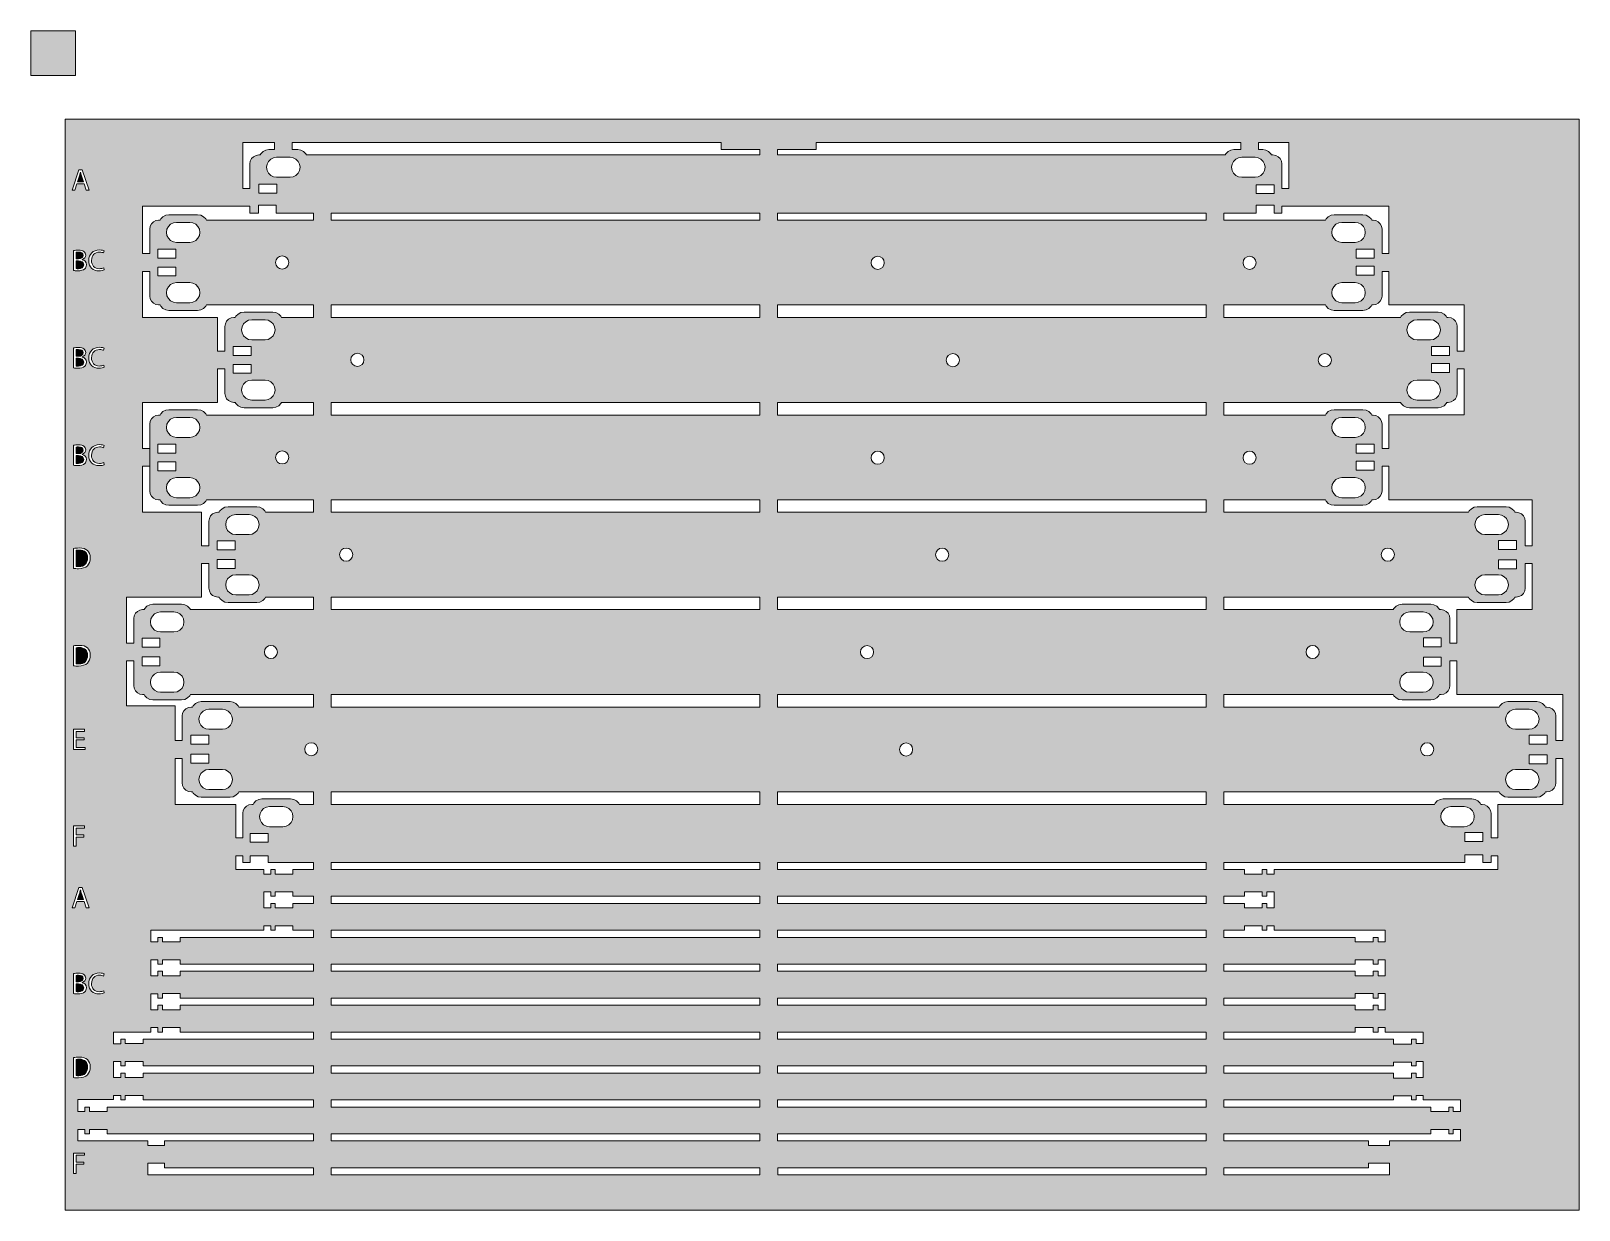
# Model space of a CAD drawing. Header units: inches. Extents: x 63 to 410, y -291 to -26.
import ezdxf

# ---------------------------------------------------------------- set-up
doc = ezdxf.new("R2010")
doc.units = ezdxf.units.IN
doc.header["$MEASUREMENT"] = 0
doc.layers.add('Labels', color=7, linetype='Continuous')

# ---------------------------------------------------------------- blocks, each defined once
blk = doc.blocks.new('block 2')
at = {"layer": 'Labels', "true_color": 0xf15a24}
h = blk.add_hatch(color=20, dxfattribs=at)
h.dxf.hatch_style = 2
h.paths.add_polyline_path([(70.68, -46.23), (70.68, -290.63), (409.81, -290.63), (409.81, -46.23)])
h.paths.add_polyline_path([(380.79, -157.51), (380.51, -156.95), (380.07, -156.51), (379.51, -156.22), (378.89, -156.13), (378.58, -156.13), (378.43, -155.84), (377.93, -155.34), (377.31, -155.02), (376.61, -154.91), (370.17, -154.91), (369.47, -155.02), (368.85, -155.34), (368.35, -155.84), (368.2, -156.13), (330.27, -156.13), (330.27, -153.31), (385.05, -153.31), (385.2, -153.6), (385.69, -154.1), (386.32, -154.42), (387.01, -154.53), (393.46, -154.53), (394.15, -154.42), (394.78, -154.1), (395.28, -153.6), (395.42, -153.31), (395.74, -153.31), (396.35, -153.22), (396.91, -152.93), (397.36, -152.49), (397.64, -151.93), (397.74, -151.31), (397.74, -145.81), (399.3, -145.81), (399.3, -156.12), (382.44, -156.12), (382.44, -163.63), (380.89, -163.63), (380.89, -158.13)])
h.paths.add_polyline_path([(369.75, -171.68), (370.07, -171.06), (370.57, -170.56), (371.19, -170.24), (371.89, -170.13), (374.89, -170.13), (375.58, -170.24), (376.21, -170.56), (376.71, -171.06), (377.03, -171.68), (377.14, -172.38), (377.03, -173.07), (376.71, -173.7), (376.21, -174.2), (375.58, -174.51), (374.89, -174.62), (371.89, -174.62), (371.19, -174.51), (370.57, -174.2), (370.07, -173.7), (369.75, -173.07), (369.64, -172.38)])
h.paths.add_polyline_path([(369.64, -158.88), (369.75, -158.18), (370.07, -157.56), (370.57, -157.06), (371.19, -156.74), (371.89, -156.63), (374.89, -156.63), (375.58, -156.74), (376.21, -157.06), (376.71, -157.56), (377.03, -158.18), (377.14, -158.88), (377.03, -159.57), (376.71, -160.2), (376.21, -160.7), (375.58, -161.01), (374.89, -161.12), (371.89, -161.12), (371.19, -161.01), (370.57, -160.7), (370.07, -160.2), (369.75, -159.57)])
h.paths.add_polyline_path([(374.93, -168.78), (374.93, -166.78), (378.93, -166.78), (378.93, -168.78)])
h.paths.add_polyline_path([(374.93, -164.48), (374.93, -162.48), (378.93, -162.48), (378.93, -164.48)])
edge = h.paths.add_edge_path()
edge.add_spline(control_points=[(351.61, -165.62), (351.61, -166.43), (350.95, -167.09), (350.13, -167.09), (349.32, -167.09), (348.66, -166.43), (348.66, -165.62), (348.66, -164.8), (349.32, -164.14), (350.13, -164.14), (350.95, -164.14), (351.61, -164.8), (351.61, -165.62)], knot_values=[0, 0, 0, 0, 1, 1, 1, 2, 2, 2, 3, 3, 3, 4, 4, 4, 4], degree=3, periodic=1)
edge = h.paths.add_edge_path()
edge.add_spline(control_points=[(365.51, -143.8), (365.51, -142.99), (366.17, -142.33), (366.98, -142.33), (367.79, -142.33), (368.45, -142.99), (368.45, -143.8), (368.45, -144.62), (367.79, -145.28), (366.98, -145.28), (366.17, -145.28), (365.51, -144.62), (365.51, -143.8)], knot_values=[0, 0, 0, 0, 1, 1, 1, 2, 2, 2, 3, 3, 3, 4, 4, 4, 4], degree=3, periodic=1)
h.paths.add_polyline_path([(391.77, -142.66), (391.77, -140.66), (395.78, -140.66), (395.78, -142.66)])
h.paths.add_polyline_path([(395.78, -144.96), (395.78, -146.96), (391.77, -146.96), (391.77, -144.96)])
h.paths.add_polyline_path([(393.88, -137.76), (393.56, -138.39), (393.06, -138.88), (392.43, -139.2), (391.74, -139.31), (388.74, -139.31), (388.04, -139.2), (387.42, -138.88), (386.92, -138.39), (386.6, -137.76), (386.49, -137.06), (386.6, -136.37), (386.92, -135.74), (387.42, -135.25), (388.04, -134.93), (388.74, -134.82), (391.74, -134.82), (392.43, -134.93), (393.06, -135.25), (393.56, -135.74), (393.88, -136.37), (393.98, -137.06)])
h.paths.add_polyline_path([(386.6, -149.87), (386.92, -149.24), (387.42, -148.75), (388.04, -148.43), (388.74, -148.32), (391.74, -148.32), (392.43, -148.43), (393.06, -148.75), (393.56, -149.24), (393.88, -149.87), (393.98, -150.56), (393.88, -151.26), (393.56, -151.89), (393.06, -152.38), (392.43, -152.7), (391.74, -152.81), (388.74, -152.81), (388.04, -152.7), (387.42, -152.38), (386.92, -151.89), (386.6, -151.26), (386.49, -150.56)])
h.paths.add_polyline_path([(397.74, -141.81), (397.74, -136.31), (397.64, -135.7), (397.36, -135.14), (396.91, -134.7), (396.35, -134.41), (395.74, -134.31), (395.42, -134.31), (395.28, -134.03), (394.78, -133.53), (394.15, -133.21), (393.46, -133.1), (387.01, -133.1), (386.32, -133.21), (385.69, -133.53), (385.2, -134.03), (385.05, -134.31), (330.27, -134.31), (330.27, -131.55), (352.98, -131.55), (353.13, -131.83), (353.63, -132.33), (354.25, -132.65), (354.95, -132.76), (361.39, -132.76), (362.09, -132.65), (362.71, -132.33), (363.21, -131.83), (363.36, -131.55), (363.67, -131.55), (364.29, -131.45), (364.84, -131.17), (365.29, -130.72), (365.57, -130.17), (365.67, -129.55), (365.67, -124), (367.22, -124), (367.22, -131.51), (399.3, -131.51), (399.3, -141.81)])
h.paths.add_polyline_path([(369.83, -109.69), (369.98, -109.98), (370.47, -110.47), (371.1, -110.79), (371.8, -110.9), (378.24, -110.9), (378.93, -110.79), (379.56, -110.47), (380.06, -109.98), (380.2, -109.69), (380.52, -109.69), (381.14, -109.59), (381.69, -109.31), (382.14, -108.87), (382.42, -108.31), (382.52, -107.69), (382.52, -102.19), (384.07, -102.19), (384.07, -112.49), (367.22, -112.49), (367.22, -120), (365.67, -120), (365.67, -114.55), (365.57, -113.93), (365.29, -113.37), (364.84, -112.93), (364.29, -112.65), (363.67, -112.55), (363.36, -112.55), (363.21, -112.26), (362.71, -111.76), (362.09, -111.45), (361.39, -111.34), (354.95, -111.34), (354.25, -111.45), (353.63, -111.76), (353.13, -112.26), (352.98, -112.55), (330.27, -112.55), (330.27, -109.69)])
edge = h.paths.add_edge_path()
edge.add_spline(control_points=[(351.38, -100.24), (351.38, -99.42), (352.05, -98.76), (352.86, -98.76), (353.67, -98.76), (354.33, -99.42), (354.33, -100.24), (354.33, -101.05), (353.67, -101.71), (352.86, -101.71), (352.05, -101.71), (351.38, -101.05), (351.38, -100.24)], knot_values=[0, 0, 0, 0, 1, 1, 1, 2, 2, 2, 3, 3, 3, 4, 4, 4, 4], degree=3, periodic=1)
h.paths.add_polyline_path([(376.76, -99.19), (376.76, -97.19), (380.76, -97.19), (380.76, -99.19)])
h.paths.add_polyline_path([(380.76, -100.99), (380.76, -102.99), (376.76, -102.99), (376.76, -100.99)])
h.paths.add_polyline_path([(378.65, -94.14), (378.34, -94.76), (377.84, -95.26), (377.21, -95.58), (376.52, -95.69), (373.52, -95.69), (372.82, -95.58), (372.19, -95.26), (371.7, -94.76), (371.38, -94.14), (371.27, -93.44), (371.38, -92.75), (371.7, -92.12), (372.19, -91.62), (372.82, -91.3), (373.52, -91.19), (376.52, -91.19), (377.21, -91.3), (377.84, -91.62), (378.34, -92.12), (378.65, -92.75), (378.77, -93.44)])
h.paths.add_polyline_path([(371.38, -106.25), (371.7, -105.62), (372.19, -105.12), (372.82, -104.8), (373.52, -104.69), (376.52, -104.69), (377.21, -104.8), (377.84, -105.12), (378.34, -105.62), (378.65, -106.25), (378.77, -106.94), (378.65, -107.64), (378.34, -108.26), (377.84, -108.76), (377.21, -109.08), (376.52, -109.19), (373.52, -109.19), (372.82, -109.08), (372.19, -108.76), (371.7, -108.26), (371.38, -107.64), (371.27, -106.94)])
h.paths.add_polyline_path([(354.53, -128.1), (354.85, -127.48), (355.35, -126.98), (355.97, -126.66), (356.67, -126.55), (359.67, -126.55), (360.36, -126.66), (360.99, -126.98), (361.49, -127.48), (361.81, -128.1), (361.92, -128.8), (361.81, -129.49), (361.49, -130.12), (360.99, -130.62), (360.36, -130.94), (359.67, -131.05), (356.67, -131.05), (355.97, -130.94), (355.35, -130.62), (354.85, -130.12), (354.53, -129.49), (354.42, -128.8)])
h.paths.add_polyline_path([(354.42, -115.3), (354.53, -114.6), (354.85, -113.98), (355.35, -113.48), (355.97, -113.16), (356.67, -113.05), (359.67, -113.05), (360.36, -113.16), (360.99, -113.48), (361.49, -113.98), (361.81, -114.6), (361.92, -115.3), (361.81, -115.99), (361.49, -116.62), (360.99, -117.12), (360.36, -117.44), (359.67, -117.55), (356.67, -117.55), (355.97, -117.44), (355.35, -117.12), (354.85, -116.62), (354.53, -115.99)])
h.paths.add_polyline_path([(359.92, -124.85), (359.92, -122.85), (363.92, -122.85), (363.92, -124.85)])
h.paths.add_polyline_path([(359.92, -121.05), (359.92, -119.05), (363.92, -119.05), (363.92, -121.05)])
edge = h.paths.add_edge_path()
edge.add_spline(control_points=[(337.48, -122.09), (337.48, -122.91), (336.82, -123.57), (336.01, -123.57), (335.2, -123.57), (334.54, -122.91), (334.54, -122.09), (334.54, -121.28), (335.2, -120.62), (336.01, -120.62), (336.82, -120.62), (337.48, -121.28), (337.48, -122.09)], knot_values=[0, 0, 0, 0, 1, 1, 1, 2, 2, 2, 3, 3, 3, 4, 4, 4, 4], degree=3, periodic=1)
h.paths.add_polyline_path([(384.07, -98.19), (382.52, -98.19), (382.52, -92.69), (382.42, -92.07), (382.14, -91.51), (381.69, -91.07), (381.14, -90.79), (380.52, -90.69), (380.2, -90.69), (380.06, -90.4), (379.56, -89.91), (378.93, -89.59), (378.24, -89.48), (371.8, -89.48), (371.1, -89.59), (370.47, -89.91), (369.98, -90.4), (369.83, -90.69), (330.27, -90.69), (330.27, -87.88), (352.98, -87.88), (353.13, -88.16), (353.63, -88.66), (354.25, -88.98), (354.95, -89.09), (361.39, -89.09), (362.09, -88.98), (362.71, -88.66), (363.21, -88.16), (363.36, -87.88), (363.67, -87.88), (364.29, -87.78), (364.84, -87.5), (365.29, -87.05), (365.57, -86.5), (365.67, -85.88), (365.67, -80.38), (367.22, -80.38), (367.22, -87.87), (384.07, -87.87)])
edge = h.paths.add_edge_path()
edge.add_spline(control_points=[(334.54, -78.42), (334.54, -77.61), (335.2, -76.95), (336.01, -76.95), (336.82, -76.95), (337.48, -77.61), (337.48, -78.42), (337.48, -79.24), (336.82, -79.9), (336.01, -79.9), (335.2, -79.9), (334.54, -79.24), (334.54, -78.42)], knot_values=[0, 0, 0, 0, 1, 1, 1, 2, 2, 2, 3, 3, 3, 4, 4, 4, 4], degree=3, periodic=1)
h.paths.add_polyline_path([(359.92, -77.38), (359.92, -75.38), (363.92, -75.38), (363.92, -77.38)])
h.paths.add_polyline_path([(363.92, -79.18), (363.92, -81.18), (359.92, -81.18), (359.92, -79.18)])
h.paths.add_polyline_path([(361.81, -72.32), (361.49, -72.95), (360.99, -73.45), (360.36, -73.77), (359.67, -73.88), (356.67, -73.88), (355.97, -73.77), (355.35, -73.45), (354.85, -72.95), (354.53, -72.32), (354.42, -71.63), (354.53, -70.93), (354.85, -70.31), (355.35, -69.81), (355.97, -69.49), (356.67, -69.38), (359.67, -69.38), (360.36, -69.49), (360.99, -69.81), (361.49, -70.31), (361.81, -70.93), (361.92, -71.63)])
h.paths.add_polyline_path([(354.53, -84.43), (354.85, -83.81), (355.35, -83.31), (355.97, -82.99), (356.67, -82.88), (359.67, -82.88), (360.36, -82.99), (360.99, -83.31), (361.49, -83.81), (361.81, -84.43), (361.92, -85.13), (361.81, -85.82), (361.49, -86.45), (360.99, -86.95), (360.36, -87.27), (359.67, -87.38), (356.67, -87.38), (355.97, -87.27), (355.35, -86.95), (354.85, -86.45), (354.53, -85.82), (354.42, -85.13)])
h.paths.add_polyline_path([(367.22, -76.38), (365.67, -76.38), (365.67, -70.88), (365.57, -70.26), (365.29, -69.7), (364.84, -69.26), (364.29, -68.98), (363.67, -68.88), (363.36, -68.88), (363.21, -68.59), (362.71, -68.1), (362.09, -67.78), (361.39, -67.67), (354.95, -67.67), (354.25, -67.78), (353.63, -68.1), (353.13, -68.59), (352.98, -68.88), (330.27, -68.88), (330.27, -67.28), (337.48, -67.28), (337.48, -65.54), (341.48, -65.54), (341.48, -67.28), (343.24, -67.28), (343.24, -65.78), (344.79, -65.78), (344.79, -65.78), (367.22, -65.78)])
h.paths.add_polyline_path([(334.24, -54.78), (337.23, -54.78), (337.93, -54.89), (338.56, -55.21), (339.05, -55.71), (339.37, -56.33), (339.49, -57.03), (339.37, -57.72), (339.05, -58.35), (338.56, -58.85), (337.93, -59.17), (337.23, -59.28), (334.24, -59.28), (333.54, -59.17), (332.91, -58.85), (332.42, -58.35), (332.1, -57.72), (331.99, -57.03), (332.1, -56.33), (332.42, -55.71), (332.91, -55.21), (333.54, -54.89)])
h.paths.add_polyline_path([(341.48, -60.94), (341.48, -62.94), (337.48, -62.94), (337.48, -60.94)])
h.paths.add_polyline_path([(338.01, -51.47), (344.79, -51.47), (344.79, -61.78), (343.24, -61.78), (343.24, -56.28), (343.14, -55.66), (342.85, -55.1), (342.41, -54.66), (341.86, -54.38), (341.24, -54.28), (340.92, -54.28), (340.78, -53.99), (340.28, -53.5), (339.65, -53.18), (338.96, -53.07), (338, -53.07), (338.01, -53.07)])
h.paths.add_polyline_path([(230.27, -53.07), (238.89, -53.07), (238.89, -51.47), (334.01, -51.47), (334.01, -53.07), (332.51, -53.07), (331.82, -53.18), (331.19, -53.5), (330.69, -53.99), (330.55, -54.28), (230.27, -54.28)])
h.paths.add_polyline_path([(339.88, -220.35), (339.88, -219.35), (341.48, -219.35), (341.48, -222.95), (339.88, -222.95), (339.88, -221.95), (338.86, -221.95), (338.86, -222.95), (334.86, -222.95), (334.86, -221.95), (330.27, -221.95), (330.27, -220.35), (334.86, -220.35), (334.86, -219.35), (338.86, -219.35), (338.86, -220.35)])
h.paths.add_polyline_path([(372.26, -259.95), (372.26, -261.07), (368.26, -261.07), (368.26, -259.95), (330.27, -259.95), (330.27, -258.35), (368.26, -258.35), (368.26, -257.47), (372.26, -257.47), (372.26, -258.35), (373.31, -258.35), (373.31, -257.35), (374.91, -257.35), (374.91, -260.95), (373.31, -260.95), (373.31, -259.95)])
h.paths.add_polyline_path([(373.31, -253.35), (373.31, -252.35), (372.26, -252.35), (372.26, -253.47), (368.26, -253.47), (368.26, -252.35), (330.27, -252.35), (330.27, -250.75), (359.68, -250.75), (359.68, -249.75), (363.68, -249.75), (363.68, -250.75), (364.78, -250.75), (364.78, -249.75), (366.38, -249.75), (366.38, -250.75), (374.91, -250.75), (374.91, -253.35)])
h.paths.add_polyline_path([(364.78, -235.55), (364.78, -234.55), (366.38, -234.55), (366.38, -238.15), (364.78, -238.15), (364.78, -237.15), (363.68, -237.15), (363.68, -238.15), (359.68, -238.15), (359.68, -237.15), (330.27, -237.15), (330.27, -235.55), (359.68, -235.55), (359.68, -234.55), (363.68, -234.55), (363.68, -235.55)])
h.paths.add_polyline_path([(359.68, -243.15), (359.68, -242.15), (363.68, -242.15), (363.68, -243.15), (364.78, -243.15), (364.78, -242.15), (366.38, -242.15), (366.38, -245.75), (364.78, -245.75), (364.78, -244.75), (363.68, -244.75), (363.68, -245.75), (359.68, -245.75), (359.68, -244.75), (330.27, -244.75), (330.27, -243.15)])
h.paths.add_polyline_path([(366.38, -230.55), (364.78, -230.55), (364.78, -229.55), (363.68, -229.55), (363.68, -230.55), (359.68, -230.55), (359.68, -229.55), (330.27, -229.55), (330.27, -227.95), (334.86, -227.95), (334.86, -226.95), (338.86, -226.95), (338.86, -227.95), (339.88, -227.95), (339.88, -226.95), (341.48, -226.95), (341.48, -227.95), (366.38, -227.95)])
h.paths.add_polyline_path([(121.55, -51.47), (217.64, -51.47), (217.64, -53.07), (226.27, -53.07), (226.27, -54.28), (124.73, -54.28), (124.59, -53.99), (124.09, -53.5), (123.46, -53.18), (122.77, -53.07), (121.55, -53.07)])
h.paths.add_polyline_path([(130.27, -267.55), (130.27, -265.95), (226.27, -265.95), (226.27, -267.55)])
h.paths.add_polyline_path([(226.27, -273.55), (226.27, -275.15), (130.27, -275.15), (130.27, -273.55)])
h.paths.add_polyline_path([(130.27, -259.95), (130.27, -258.35), (226.27, -258.35), (226.27, -259.95)])
h.paths.add_polyline_path([(130.27, -252.35), (130.27, -250.75), (226.27, -250.75), (226.27, -252.35)])
h.paths.add_polyline_path([(130.27, -244.75), (130.27, -243.15), (226.27, -243.15), (226.27, -244.75)])
h.paths.add_polyline_path([(130.27, -237.15), (130.27, -235.55), (226.27, -235.55), (226.27, -237.15)])
h.paths.add_polyline_path([(130.27, -229.55), (130.27, -227.95), (226.27, -227.95), (226.27, -229.55)])
h.paths.add_polyline_path([(130.27, -221.95), (130.27, -220.35), (226.27, -220.35), (226.27, -221.95)])
h.paths.add_polyline_path([(130.27, -214.35), (130.27, -212.75), (226.27, -212.75), (226.27, -214.35)])
h.paths.add_polyline_path([(130.27, -199.75), (130.27, -196.94), (226.27, -196.94), (226.27, -199.75)])
h.paths.add_polyline_path([(130.27, -177.94), (130.27, -175.13), (226.27, -175.13), (226.27, -177.94)])
h.paths.add_polyline_path([(130.27, -156.13), (130.27, -153.31), (226.27, -153.31), (226.27, -156.13)])
edge = h.paths.add_edge_path()
edge.add_spline(control_points=[(132.14, -143.8), (132.14, -142.99), (132.8, -142.33), (133.62, -142.33), (134.43, -142.33), (135.09, -142.99), (135.09, -143.8), (135.09, -144.62), (134.43, -145.28), (133.62, -145.28), (132.8, -145.28), (132.14, -144.62), (132.14, -143.8)], knot_values=[0, 0, 0, 0, 1, 1, 1, 2, 2, 2, 3, 3, 3, 4, 4, 4, 4], degree=3, periodic=1)
h.paths.add_polyline_path([(130.27, -134.31), (130.27, -131.55), (226.27, -131.55), (226.27, -134.31)])
h.paths.add_polyline_path([(130.27, -112.55), (130.27, -109.69), (226.27, -109.69), (226.27, -112.55)])
edge = h.paths.add_edge_path()
edge.add_spline(control_points=[(134.66, -100.17), (134.66, -99.36), (135.32, -98.7), (136.13, -98.7), (136.95, -98.7), (137.61, -99.36), (137.61, -100.17), (137.61, -100.98), (136.95, -101.65), (136.13, -101.65), (135.32, -101.65), (134.66, -100.98), (134.66, -100.17)], knot_values=[0, 0, 0, 0, 1, 1, 1, 2, 2, 2, 3, 3, 3, 4, 4, 4, 4], degree=3, periodic=1)
h.paths.add_polyline_path([(130.27, -90.69), (130.27, -87.88), (226.27, -87.88), (226.27, -90.69)])
h.paths.add_polyline_path([(130.27, -68.88), (130.27, -67.28), (226.27, -67.28), (226.27, -68.88)])
h.paths.add_polyline_path([(121.05, -54.78), (121.74, -54.89), (122.37, -55.21), (122.87, -55.71), (123.19, -56.33), (123.29, -57.03), (123.19, -57.72), (122.87, -58.35), (122.37, -58.85), (121.74, -59.17), (121.05, -59.28), (118.05, -59.28), (117.35, -59.17), (116.73, -58.85), (116.23, -58.35), (115.91, -57.72), (115.8, -57.03), (115.91, -56.33), (116.23, -55.71), (116.73, -55.21), (117.35, -54.89), (118.05, -54.78)])
h.paths.add_polyline_path([(118.08, -60.85), (118.08, -62.85), (114.08, -62.85), (114.08, -60.85)])
h.paths.add_polyline_path([(110.45, -51.47), (117.55, -51.47), (117.55, -53.07), (116.33, -53.07), (115.63, -53.18), (115, -53.5), (114.51, -53.99), (114.36, -54.28), (114.05, -54.28), (113.43, -54.38), (112.87, -54.66), (112.43, -55.1), (112.14, -55.66), (112.05, -56.28), (112.05, -61.78), (110.45, -61.78)])
h.paths.add_polyline_path([(88.01, -65.78), (112.05, -65.78), (112.05, -67.28), (113.98, -67.28), (113.98, -65.55), (117.98, -65.55), (117.98, -67.28), (126.27, -67.28), (126.27, -68.88), (102.3, -68.88), (102.15, -68.59), (101.66, -68.1), (101.03, -67.78), (100.34, -67.67), (93.89, -67.67), (93.2, -67.78), (92.57, -68.1), (92.07, -68.59), (91.93, -68.88), (91.61, -68.88), (91, -68.98), (90.44, -69.26), (90, -69.7), (89.71, -70.26), (89.61, -70.88), (89.61, -76.38), (88.01, -76.38)])
edge = h.paths.add_edge_path()
edge.add_spline(control_points=[(120.76, -78.36), (120.76, -79.17), (120.1, -79.83), (119.28, -79.83), (118.47, -79.83), (117.81, -79.17), (117.81, -78.36), (117.81, -77.55), (118.47, -76.89), (119.28, -76.89), (120.1, -76.89), (120.76, -77.55), (120.76, -78.36)], knot_values=[0, 0, 0, 0, 1, 1, 1, 2, 2, 2, 3, 3, 3, 4, 4, 4, 4], degree=3, periodic=1)
h.paths.add_polyline_path([(95.47, -79.38), (95.47, -81.38), (91.47, -81.38), (91.47, -79.38)])
h.paths.add_polyline_path([(91.47, -77.38), (91.47, -75.38), (95.47, -75.38), (95.47, -77.38)])
h.paths.add_polyline_path([(93.48, -84.43), (93.8, -83.81), (94.29, -83.31), (94.92, -82.99), (95.61, -82.88), (98.61, -82.88), (99.31, -82.99), (99.94, -83.31), (100.43, -83.81), (100.75, -84.43), (100.86, -85.13), (100.75, -85.82), (100.43, -86.45), (99.94, -86.95), (99.31, -87.27), (98.61, -87.38), (95.61, -87.38), (94.92, -87.27), (94.29, -86.95), (93.8, -86.45), (93.48, -85.82), (93.37, -85.13)])
h.paths.add_polyline_path([(100.75, -72.32), (100.43, -72.95), (99.94, -73.45), (99.31, -73.77), (98.61, -73.88), (95.61, -73.88), (94.92, -73.77), (94.29, -73.45), (93.8, -72.95), (93.48, -72.32), (93.37, -71.63), (93.48, -70.93), (93.8, -70.31), (94.29, -69.81), (94.92, -69.49), (95.61, -69.38), (98.61, -69.38), (99.31, -69.49), (99.94, -69.81), (100.43, -70.31), (100.75, -70.93), (100.86, -71.63)])
h.paths.add_polyline_path([(88.01, -80.38), (89.61, -80.38), (89.61, -85.88), (89.71, -86.5), (90, -87.05), (90.44, -87.5), (91, -87.78), (91.61, -87.88), (91.93, -87.88), (92.07, -88.16), (92.57, -88.66), (93.2, -88.98), (93.89, -89.09), (100.34, -89.09), (101.03, -88.98), (101.66, -88.66), (102.15, -88.16), (102.3, -87.88), (126.27, -87.88), (126.27, -90.69), (119.15, -90.69), (119, -90.4), (118.51, -89.91), (117.88, -89.59), (117.18, -89.48), (110.74, -89.48), (110.05, -89.59), (109.42, -89.91), (108.92, -90.4), (108.78, -90.69), (108.46, -90.69), (107.84, -90.79), (107.29, -91.07), (106.84, -91.51), (106.56, -92.07), (106.46, -92.69), (106.46, -98.19), (104.82, -98.19), (104.82, -90.68), (88.01, -90.68)])
h.paths.add_polyline_path([(112.32, -101.19), (112.32, -103.19), (108.32, -103.19), (108.32, -101.19)])
h.paths.add_polyline_path([(108.32, -99.19), (108.32, -97.19), (112.32, -97.19), (112.32, -99.19)])
h.paths.add_polyline_path([(110.32, -106.25), (110.64, -105.62), (111.14, -105.12), (111.77, -104.8), (112.46, -104.69), (115.46, -104.69), (116.16, -104.8), (116.78, -105.12), (117.28, -105.62), (117.6, -106.25), (117.71, -106.94), (117.6, -107.64), (117.28, -108.26), (116.78, -108.76), (116.16, -109.08), (115.46, -109.19), (112.46, -109.19), (111.77, -109.08), (111.14, -108.76), (110.64, -108.26), (110.32, -107.64), (110.21, -106.94)])
h.paths.add_polyline_path([(117.6, -94.14), (117.28, -94.76), (116.78, -95.26), (116.16, -95.58), (115.46, -95.69), (112.46, -95.69), (111.77, -95.58), (111.14, -95.26), (110.64, -94.76), (110.32, -94.14), (110.21, -93.44), (110.32, -92.75), (110.64, -92.12), (111.14, -91.62), (111.77, -91.3), (112.46, -91.19), (115.46, -91.19), (116.16, -91.3), (116.78, -91.62), (117.28, -92.12), (117.6, -92.75), (117.71, -93.44)])
h.paths.add_polyline_path([(88.01, -124), (89.61, -124), (89.61, -120), (88.01, -120), (88.01, -109.7), (104.82, -109.7), (104.82, -102.19), (106.46, -102.19), (106.46, -107.69), (106.56, -108.31), (106.84, -108.87), (107.29, -109.31), (107.84, -109.59), (108.46, -109.69), (108.78, -109.69), (108.92, -109.98), (109.42, -110.47), (110.05, -110.79), (110.74, -110.9), (117.18, -110.9), (117.88, -110.79), (118.51, -110.47), (119, -109.98), (119.15, -109.69), (126.27, -109.69), (126.27, -112.55), (102.3, -112.55), (102.15, -112.26), (101.66, -111.76), (101.03, -111.45), (100.34, -111.34), (93.89, -111.34), (93.2, -111.45), (92.57, -111.76), (92.07, -112.26), (91.93, -112.55), (91.61, -112.55), (91, -112.65), (90.44, -112.93), (90, -113.37), (89.71, -113.93), (89.61, -114.55), (89.61, -129.55), (89.71, -130.17), (90, -130.72), (90.44, -131.17), (91, -131.45), (91.61, -131.55), (91.93, -131.55), (92.07, -131.83), (92.57, -132.33), (93.2, -132.65), (93.89, -132.76), (100.34, -132.76), (101.03, -132.65), (101.66, -132.33), (102.15, -131.83), (102.3, -131.55), (126.27, -131.55), (126.27, -134.31), (115.56, -134.31), (115.42, -134.03), (114.92, -133.53), (114.29, -133.21), (113.6, -133.1), (107.16, -133.1), (106.46, -133.21), (105.83, -133.53), (105.34, -134.03), (105.19, -134.31), (104.88, -134.31), (104.26, -134.41), (103.7, -134.7), (103.26, -135.14), (102.98, -135.7), (102.88, -136.31), (102.88, -141.81), (101.24, -141.81), (101.24, -134.3), (88.01, -134.3)])
edge = h.paths.add_edge_path()
edge.add_spline(control_points=[(120.76, -122.03), (120.76, -122.84), (120.1, -123.5), (119.28, -123.5), (118.47, -123.5), (117.81, -122.84), (117.81, -122.03), (117.81, -121.22), (118.47, -120.56), (119.28, -120.56), (120.1, -120.56), (120.76, -121.22), (120.76, -122.03)], knot_values=[0, 0, 0, 0, 1, 1, 1, 2, 2, 2, 3, 3, 3, 4, 4, 4, 4], degree=3, periodic=1)
h.paths.add_polyline_path([(95.47, -123.05), (95.47, -125.05), (91.47, -125.05), (91.47, -123.05)])
h.paths.add_polyline_path([(91.47, -121.05), (91.47, -119.05), (95.47, -119.05), (95.47, -121.05)])
h.paths.add_polyline_path([(93.48, -128.1), (93.8, -127.48), (94.29, -126.98), (94.92, -126.66), (95.61, -126.55), (98.61, -126.55), (99.31, -126.66), (99.94, -126.98), (100.43, -127.48), (100.75, -128.1), (100.86, -128.8), (100.75, -129.49), (100.43, -130.12), (99.94, -130.62), (99.31, -130.94), (98.61, -131.05), (95.61, -131.05), (94.92, -130.94), (94.29, -130.62), (93.8, -130.12), (93.48, -129.49), (93.37, -128.8)])
h.paths.add_polyline_path([(100.75, -115.99), (100.43, -116.62), (99.94, -117.12), (99.31, -117.44), (98.61, -117.55), (95.61, -117.55), (94.92, -117.44), (94.29, -117.12), (93.8, -116.62), (93.48, -115.99), (93.37, -115.3), (93.48, -114.6), (93.8, -113.98), (94.29, -113.48), (94.92, -113.16), (95.61, -113.05), (98.61, -113.05), (99.31, -113.16), (99.94, -113.48), (100.43, -113.98), (100.75, -114.6), (100.86, -115.3)])
h.paths.add_polyline_path([(108.74, -144.91), (108.74, -146.91), (104.74, -146.91), (104.74, -144.91)])
h.paths.add_polyline_path([(104.74, -142.71), (104.74, -140.71), (108.74, -140.71), (108.74, -142.71)])
h.paths.add_polyline_path([(106.74, -149.87), (107.06, -149.24), (107.56, -148.75), (108.18, -148.43), (108.88, -148.32), (111.88, -148.32), (112.57, -148.43), (113.2, -148.75), (113.7, -149.24), (114.02, -149.87), (114.13, -150.56), (114.02, -151.26), (113.7, -151.89), (113.2, -152.38), (112.57, -152.7), (111.88, -152.81), (108.88, -152.81), (108.18, -152.7), (107.56, -152.38), (107.06, -151.89), (106.74, -151.26), (106.63, -150.56)])
h.paths.add_polyline_path([(114.02, -137.76), (113.7, -138.39), (113.2, -138.88), (112.57, -139.2), (111.88, -139.31), (108.88, -139.31), (108.18, -139.2), (107.56, -138.88), (107.06, -138.39), (106.74, -137.76), (106.63, -137.06), (106.74, -136.37), (107.06, -135.74), (107.56, -135.25), (108.18, -134.93), (108.88, -134.82), (111.88, -134.82), (112.57, -134.93), (113.2, -135.25), (113.7, -135.74), (114.02, -136.37), (114.13, -137.06)])
h.paths.add_polyline_path([(84.43, -153.33), (101.24, -153.33), (101.24, -145.81), (102.88, -145.81), (102.88, -151.31), (102.98, -151.93), (103.26, -152.49), (103.7, -152.93), (104.26, -153.22), (104.88, -153.31), (105.19, -153.31), (105.34, -153.6), (105.83, -154.1), (106.46, -154.42), (107.16, -154.53), (113.6, -154.53), (114.29, -154.42), (114.92, -154.1), (115.42, -153.6), (115.56, -153.31), (126.27, -153.31), (126.27, -156.13), (98.72, -156.13), (98.57, -155.84), (98.07, -155.34), (97.45, -155.02), (96.75, -154.91), (90.31, -154.91), (89.61, -155.02), (88.99, -155.34), (88.49, -155.84), (88.34, -156.13), (88.03, -156.13), (87.41, -156.22), (86.86, -156.51), (86.41, -156.95), (86.13, -157.51), (86.03, -158.13), (86.03, -163.63), (84.43, -163.63)])
edge = h.paths.add_edge_path()
edge.add_spline(control_points=[(118.24, -165.62), (118.24, -166.43), (117.58, -167.09), (116.77, -167.09), (115.96, -167.09), (115.3, -166.43), (115.3, -165.62), (115.3, -164.8), (115.96, -164.14), (116.77, -164.14), (117.58, -164.14), (118.24, -164.8), (118.24, -165.62)], knot_values=[0, 0, 0, 0, 1, 1, 1, 2, 2, 2, 3, 3, 3, 4, 4, 4, 4], degree=3, periodic=1)
h.paths.add_polyline_path([(91.9, -166.73), (91.9, -168.73), (87.9, -168.73), (87.9, -166.73)])
h.paths.add_polyline_path([(87.9, -164.53), (87.9, -162.53), (91.9, -162.53), (91.9, -164.53)])
h.paths.add_polyline_path([(89.89, -171.68), (90.21, -171.06), (90.71, -170.56), (91.34, -170.24), (92.03, -170.13), (95.03, -170.13), (95.73, -170.24), (96.35, -170.56), (96.85, -171.06), (97.17, -171.68), (97.28, -172.38), (97.17, -173.07), (96.85, -173.7), (96.35, -174.2), (95.73, -174.51), (95.03, -174.62), (92.03, -174.62), (91.34, -174.51), (90.71, -174.2), (90.21, -173.7), (89.89, -173.07), (89.78, -172.38)])
h.paths.add_polyline_path([(97.17, -159.57), (96.85, -160.2), (96.35, -160.7), (95.73, -161.01), (95.03, -161.12), (92.03, -161.12), (91.34, -161.01), (90.71, -160.7), (90.21, -160.2), (89.89, -159.57), (89.78, -158.88), (89.89, -158.18), (90.21, -157.56), (90.71, -157.06), (91.34, -156.74), (92.03, -156.63), (95.03, -156.63), (95.73, -156.74), (96.35, -157.06), (96.85, -157.56), (97.17, -158.18), (97.28, -158.88)])
h.paths.add_polyline_path([(84.43, -167.63), (86.03, -167.63), (86.03, -173.13), (86.13, -173.74), (86.41, -174.3), (86.86, -174.74), (87.41, -175.03), (88.03, -175.13), (88.34, -175.13), (88.49, -175.41), (88.99, -175.91), (89.61, -176.23), (90.31, -176.34), (96.75, -176.34), (97.45, -176.23), (98.07, -175.91), (98.57, -175.41), (98.72, -175.13), (126.27, -175.13), (126.27, -177.94), (109.58, -177.94), (109.43, -177.65), (108.93, -177.16), (108.31, -176.84), (107.61, -176.73), (101.17, -176.73), (100.47, -176.84), (99.85, -177.16), (99.35, -177.65), (99.2, -177.94), (98.89, -177.94), (98.27, -178.04), (97.72, -178.32), (97.27, -178.76), (96.99, -179.32), (96.89, -179.94), (96.89, -185.44), (95.29, -185.44), (95.29, -177.65), (84.43, -177.65)])
h.paths.add_polyline_path([(102.85, -188.54), (102.85, -190.54), (98.85, -190.54), (98.85, -188.54)])
h.paths.add_polyline_path([(98.85, -186.24), (98.85, -184.24), (102.85, -184.24), (102.85, -186.24)])
h.paths.add_polyline_path([(100.75, -193.49), (101.07, -192.87), (101.57, -192.37), (102.2, -192.05), (102.89, -191.94), (105.89, -191.94), (106.59, -192.05), (107.21, -192.37), (107.71, -192.87), (108.03, -193.49), (108.14, -194.19), (108.03, -194.88), (107.71, -195.51), (107.21, -196.01), (106.59, -196.33), (105.89, -196.44), (102.89, -196.44), (102.2, -196.33), (101.57, -196.01), (101.07, -195.51), (100.75, -194.88), (100.64, -194.19)])
h.paths.add_polyline_path([(108.03, -181.38), (107.71, -182.01), (107.21, -182.51), (106.59, -182.83), (105.89, -182.94), (102.89, -182.94), (102.2, -182.83), (101.57, -182.51), (101.07, -182.01), (100.75, -181.38), (100.64, -180.69), (100.75, -179.99), (101.07, -179.37), (101.57, -178.87), (102.2, -178.55), (102.89, -178.44), (105.89, -178.44), (106.59, -178.55), (107.21, -178.87), (107.71, -179.37), (108.03, -179.99), (108.14, -180.69)])
edge = h.paths.add_edge_path()
edge.add_spline(control_points=[(78.34, -75.55), (78.91, -75.55), (79.27, -75.67), (79.43, -75.75), (79.43, -75.75), (79.28, -76.23), (79.28, -76.23), (79.06, -76.12), (78.74, -76.04), (78.36, -76.04), (77.29, -76.04), (76.58, -76.73), (76.58, -77.92), (76.58, -79.04), (77.23, -79.75), (78.33, -79.75), (78.7, -79.75), (79.06, -79.67), (79.3, -79.56), (79.3, -79.56), (79.41, -80.03), (79.41, -80.03), (79.2, -80.14), (78.76, -80.25), (78.21, -80.25), (76.92, -80.25), (75.96, -79.44), (75.96, -77.94), (75.96, -76.51), (76.93, -75.55), (78.34, -75.55)], knot_values=[0, 0, 0, 0, 1, 1, 1, 2, 2, 2, 3, 3, 3, 4, 4, 4, 5, 5, 5, 6, 6, 6, 7, 7, 7, 8, 8, 8, 9, 9, 9, 10, 10, 10, 10], degree=3, periodic=1)
edge = h.paths.add_edge_path()
edge.add_spline(control_points=[(78.33, -123.37), (78.7, -123.37), (79.06, -123.3), (79.3, -123.18), (79.3, -123.18), (79.41, -123.66), (79.41, -123.66), (79.2, -123.76), (78.76, -123.87), (78.21, -123.87), (76.92, -123.87), (75.96, -123.06), (75.96, -121.56), (75.96, -120.13), (76.93, -119.17), (78.34, -119.17), (78.91, -119.17), (79.27, -119.29), (79.43, -119.37), (79.43, -119.37), (79.28, -119.86), (79.28, -119.86), (79.06, -119.75), (78.74, -119.67), (78.36, -119.67), (77.29, -119.67), (76.58, -120.35), (76.58, -121.54), (76.58, -122.66), (77.23, -123.37), (78.33, -123.37)], knot_values=[0, 0, 0, 0, 1, 1, 1, 2, 2, 2, 3, 3, 3, 4, 4, 4, 5, 5, 5, 6, 6, 6, 7, 7, 7, 8, 8, 8, 9, 9, 9, 10, 10, 10, 10], degree=3, periodic=1)
h.paths.add_polyline_path([(74.87, -206.59), (74.87, -207.07), (73.15, -207.07), (73.15, -209.14), (72.56, -209.14), (72.56, -204.58), (75.01, -204.58), (75.01, -205.07), (73.15, -205.07), (73.15, -206.59)])
h.paths.add_polyline_path([(72.56, -187.47), (72.56, -182.91), (75.03, -182.91), (75.03, -183.4), (73.15, -183.4), (73.15, -184.85), (74.92, -184.85), (74.92, -185.33), (73.15, -185.33), (73.15, -186.98), (75.13, -186.98), (75.13, -187.47)])
edge = h.paths.add_edge_path()
edge.add_spline(control_points=[(73.63, -168.77), (73.21, -168.77), (72.86, -168.75), (72.56, -168.71), (72.56, -168.71), (72.56, -164.22), (72.56, -164.22), (72.92, -164.17), (73.35, -164.13), (73.81, -164.13), (74.66, -164.13), (75.26, -164.32), (75.66, -164.7), (76.08, -165.07), (76.31, -165.6), (76.31, -166.34), (76.31, -167.08), (76.08, -167.69), (75.66, -168.11), (75.22, -168.54), (74.52, -168.77), (73.63, -168.77)], knot_values=[0, 0, 0, 0, 1, 1, 1, 2, 2, 2, 3, 3, 3, 4, 4, 4, 5, 5, 5, 6, 6, 6, 7, 7, 7, 7], degree=3, periodic=1)
edge = h.paths.add_edge_path()
edge.add_spline(control_points=[(75.66, -146.3), (75.22, -146.72), (74.52, -146.96), (73.63, -146.96), (73.21, -146.96), (72.86, -146.94), (72.56, -146.9), (72.56, -146.9), (72.56, -142.41), (72.56, -142.41), (72.92, -142.36), (73.35, -142.32), (73.81, -142.32), (74.66, -142.32), (75.26, -142.51), (75.66, -142.89), (76.08, -143.26), (76.31, -143.79), (76.31, -144.52), (76.31, -145.27), (76.08, -145.88), (75.66, -146.3)], knot_values=[0, 0, 0, 0, 1, 1, 1, 2, 2, 2, 3, 3, 3, 4, 4, 4, 5, 5, 5, 6, 6, 6, 7, 7, 7, 7], degree=3, periodic=1)
edge = h.paths.add_edge_path()
edge.add_spline(control_points=[(75.44, -78.88), (75.44, -79.27), (75.28, -79.57), (75.05, -79.79), (74.74, -80.09), (74.22, -80.22), (73.48, -80.22), (73.07, -80.22), (72.76, -80.19), (72.56, -80.17), (72.56, -80.17), (72.56, -75.68), (72.56, -75.68), (72.82, -75.62), (73.23, -75.58), (73.64, -75.58), (74.23, -75.58), (74.61, -75.68), (74.88, -75.91), (75.12, -76.09), (75.27, -76.36), (75.27, -76.72), (75.27, -77.17), (74.97, -77.55), (74.5, -77.72), (74.5, -77.72), (74.5, -77.74), (74.5, -77.74), (74.93, -77.84), (75.44, -78.2), (75.44, -78.88)], knot_values=[0, 0, 0, 0, 1, 1, 1, 2, 2, 2, 3, 3, 3, 4, 4, 4, 5, 5, 5, 6, 6, 6, 7, 7, 7, 8, 8, 8, 9, 9, 9, 10, 10, 10, 10], degree=3, periodic=1)
edge = h.paths.add_edge_path()
edge.add_spline(control_points=[(73.64, -97.39), (74.23, -97.39), (74.61, -97.5), (74.88, -97.73), (75.12, -97.9), (75.27, -98.17), (75.27, -98.53), (75.27, -98.98), (74.97, -99.37), (74.5, -99.53), (74.5, -99.53), (74.5, -99.55), (74.5, -99.55), (74.93, -99.66), (75.44, -100.02), (75.44, -100.69), (75.44, -101.09), (75.28, -101.38), (75.05, -101.61), (74.74, -101.9), (74.22, -102.03), (73.48, -102.03), (73.07, -102.03), (72.76, -102.01), (72.56, -101.98), (72.56, -101.98), (72.56, -97.5), (72.56, -97.5), (72.82, -97.44), (73.23, -97.39), (73.64, -97.39)], knot_values=[0, 0, 0, 0, 1, 1, 1, 2, 2, 2, 3, 3, 3, 4, 4, 4, 5, 5, 5, 6, 6, 6, 7, 7, 7, 8, 8, 8, 9, 9, 9, 10, 10, 10, 10], degree=3, periodic=1)
edge = h.paths.add_edge_path()
edge.add_spline(control_points=[(73.64, -119.21), (74.23, -119.21), (74.61, -119.31), (74.88, -119.54), (75.12, -119.71), (75.27, -119.99), (75.27, -120.34), (75.27, -120.79), (74.97, -121.18), (74.5, -121.35), (74.5, -121.35), (74.5, -121.37), (74.5, -121.37), (74.93, -121.47), (75.44, -121.83), (75.44, -122.5), (75.44, -122.9), (75.28, -123.2), (75.05, -123.42), (74.74, -123.71), (74.22, -123.85), (73.48, -123.85), (73.07, -123.85), (72.76, -123.82), (72.56, -123.79), (72.56, -123.79), (72.56, -119.31), (72.56, -119.31), (72.82, -119.25), (73.23, -119.21), (73.64, -119.21)], knot_values=[0, 0, 0, 0, 1, 1, 1, 2, 2, 2, 3, 3, 3, 4, 4, 4, 5, 5, 5, 6, 6, 6, 7, 7, 7, 8, 8, 8, 9, 9, 9, 10, 10, 10, 10], degree=3, periodic=1)
edge = h.paths.add_edge_path()
edge.add_spline(control_points=[(78.33, -101.56), (78.7, -101.56), (79.06, -101.48), (79.3, -101.37), (79.3, -101.37), (79.41, -101.84), (79.41, -101.84), (79.2, -101.95), (78.76, -102.06), (78.21, -102.06), (76.92, -102.06), (75.96, -101.25), (75.96, -99.75), (75.96, -98.32), (76.93, -97.36), (78.34, -97.36), (78.91, -97.36), (79.27, -97.48), (79.43, -97.56), (79.43, -97.56), (79.28, -98.04), (79.28, -98.04), (79.06, -97.94), (78.74, -97.86), (78.36, -97.86), (77.29, -97.86), (76.58, -98.54), (76.58, -99.73), (76.58, -100.85), (77.23, -101.56), (78.33, -101.56)], knot_values=[0, 0, 0, 0, 1, 1, 1, 2, 2, 2, 3, 3, 3, 4, 4, 4, 5, 5, 5, 6, 6, 6, 7, 7, 7, 8, 8, 8, 9, 9, 9, 10, 10, 10, 10], degree=3, periodic=1)
h.paths.add_polyline_path([(73.77, -57.6), (74.48, -57.6), (76.04, -62.16), (75.41, -62.16), (74.92, -60.72), (73.3, -60.72), (72.83, -62.16), (72.22, -62.16)])
h.paths.add_polyline_path([(73.77, -218.4), (74.48, -218.4), (76.04, -222.96), (75.41, -222.96), (74.92, -221.53), (73.3, -221.53), (72.83, -222.96), (72.22, -222.96)])
edge = h.paths.add_edge_path()
edge.add_spline(control_points=[(75.44, -240.85), (75.44, -241.24), (75.28, -241.54), (75.05, -241.76), (74.74, -242.05), (74.22, -242.19), (73.48, -242.19), (73.07, -242.19), (72.76, -242.16), (72.56, -242.14), (72.56, -242.14), (72.56, -237.65), (72.56, -237.65), (72.82, -237.59), (73.23, -237.55), (73.64, -237.55), (74.23, -237.55), (74.61, -237.65), (74.88, -237.88), (75.12, -238.06), (75.27, -238.33), (75.27, -238.69), (75.27, -239.14), (74.97, -239.52), (74.5, -239.69), (74.5, -239.69), (74.5, -239.71), (74.5, -239.71), (74.93, -239.81), (75.44, -240.17), (75.44, -240.85)], knot_values=[0, 0, 0, 0, 1, 1, 1, 2, 2, 2, 3, 3, 3, 4, 4, 4, 5, 5, 5, 6, 6, 6, 7, 7, 7, 8, 8, 8, 9, 9, 9, 10, 10, 10, 10], degree=3, periodic=1)
h.paths.add_polyline_path([(75.01, -278.36), (73.15, -278.36), (73.15, -279.88), (74.87, -279.88), (74.87, -280.37), (73.15, -280.37), (73.15, -282.43), (72.56, -282.43), (72.56, -277.87), (75.01, -277.87)])
edge = h.paths.add_edge_path()
edge.add_spline(control_points=[(75.66, -260.35), (75.22, -260.77), (74.52, -261), (73.63, -261), (73.21, -261), (72.86, -260.99), (72.56, -260.95), (72.56, -260.95), (72.56, -256.46), (72.56, -256.46), (72.92, -256.41), (73.35, -256.37), (73.81, -256.37), (74.66, -256.37), (75.26, -256.56), (75.66, -256.94), (76.08, -257.31), (76.31, -257.84), (76.31, -258.57), (76.31, -259.32), (76.08, -259.93), (75.66, -260.35)], knot_values=[0, 0, 0, 0, 1, 1, 1, 2, 2, 2, 3, 3, 3, 4, 4, 4, 5, 5, 5, 6, 6, 6, 7, 7, 7, 7], degree=3, periodic=1)
edge = h.paths.add_edge_path()
edge.add_spline(control_points=[(75.96, -239.91), (75.96, -238.48), (76.93, -237.52), (78.34, -237.52), (78.91, -237.52), (79.27, -237.64), (79.43, -237.71), (79.43, -237.71), (79.28, -238.2), (79.28, -238.2), (79.06, -238.09), (78.74, -238.01), (78.36, -238.01), (77.29, -238.01), (76.58, -238.7), (76.58, -239.89), (76.58, -241.01), (77.23, -241.72), (78.33, -241.72), (78.7, -241.72), (79.06, -241.64), (79.3, -241.53), (79.3, -241.53), (79.41, -242), (79.41, -242), (79.2, -242.11), (78.76, -242.22), (78.21, -242.22), (76.92, -242.22), (75.96, -241.4), (75.96, -239.91)], knot_values=[0, 0, 0, 0, 1, 1, 1, 2, 2, 2, 3, 3, 3, 4, 4, 4, 5, 5, 5, 6, 6, 6, 7, 7, 7, 8, 8, 8, 9, 9, 9, 10, 10, 10, 10], degree=3, periodic=1)
h.paths.add_polyline_path([(126.27, -282.75), (89.2, -282.75), (89.2, -280.15), (92.91, -280.15), (92.91, -281.15), (126.27, -281.15)])
h.paths.add_polyline_path([(126.27, -275.15), (92.91, -275.15), (92.91, -276.15), (89.2, -276.15), (89.2, -275.15), (73.49, -275.15), (73.49, -272.56), (75.09, -272.56), (75.09, -273.55), (76.1, -273.55), (76.1, -272.55), (80.1, -272.55), (80.1, -273.55), (126.27, -273.55)])
h.paths.add_polyline_path([(126.27, -267.55), (80.1, -267.55), (80.1, -268.55), (76.1, -268.55), (76.1, -267.55), (75.09, -267.55), (75.09, -268.56), (73.49, -268.56), (73.49, -265.87), (81.52, -265.87), (81.52, -264.96), (83.12, -264.96), (83.12, -265.95), (84.12, -265.95), (84.12, -264.95), (88.12, -264.95), (88.12, -265.95), (126.27, -265.95)])
h.paths.add_polyline_path([(126.27, -259.95), (88.12, -259.95), (88.12, -260.95), (84.12, -260.95), (84.12, -259.95), (83.12, -259.95), (83.12, -260.96), (81.52, -260.96), (81.52, -257.36), (83.12, -257.36), (83.12, -258.35), (84.12, -258.35), (84.12, -257.35), (88.12, -257.35), (88.12, -258.35), (126.27, -258.35)])
h.paths.add_polyline_path([(126.27, -252.35), (88.12, -252.35), (88.12, -253.35), (84.12, -253.35), (84.12, -252.35), (83.12, -252.35), (83.12, -253.36), (81.52, -253.36), (81.52, -250.76), (89.86, -250.76), (89.86, -249.76), (91.46, -249.76), (91.46, -250.75), (92.45, -250.75), (92.45, -249.75), (96.45, -249.75), (96.45, -250.75), (126.27, -250.75)])
h.paths.add_polyline_path([(126.27, -244.75), (96.45, -244.75), (96.45, -245.75), (92.45, -245.75), (92.45, -244.75), (91.46, -244.75), (91.46, -245.76), (89.86, -245.76), (89.86, -242.16), (91.46, -242.16), (91.46, -243.15), (92.45, -243.15), (92.45, -242.15), (96.45, -242.15), (96.45, -243.15), (126.27, -243.15)])
h.paths.add_polyline_path([(126.27, -237.15), (96.45, -237.15), (96.45, -238.15), (92.45, -238.15), (92.45, -237.15), (91.46, -237.15), (91.46, -238.16), (89.86, -238.16), (89.86, -234.56), (91.46, -234.56), (91.46, -235.55), (92.45, -235.55), (92.45, -234.55), (96.45, -234.55), (96.45, -235.55), (126.27, -235.55)])
h.paths.add_polyline_path([(126.27, -229.55), (96.45, -229.55), (96.45, -230.55), (92.45, -230.55), (92.45, -229.55), (91.46, -229.55), (91.46, -230.56), (89.86, -230.56), (89.86, -227.96), (115.16, -227.96), (115.16, -226.96), (116.76, -226.96), (116.76, -227.95), (117.71, -227.95), (117.71, -226.96), (121.71, -226.96), (121.71, -227.95), (126.27, -227.95)])
h.paths.add_polyline_path([(126.27, -221.95), (121.71, -221.95), (121.71, -222.96), (117.71, -222.96), (117.71, -221.95), (116.76, -221.95), (116.76, -222.96), (115.16, -222.96), (115.16, -219.36), (116.76, -219.36), (116.76, -220.35), (117.71, -220.35), (117.71, -219.36), (121.71, -219.36), (121.71, -220.35), (126.27, -220.35)])
h.paths.add_polyline_path([(126.27, -214.35), (121.71, -214.35), (121.71, -215.36), (117.71, -215.36), (117.71, -214.35), (116.76, -214.35), (116.76, -215.36), (115.16, -215.36), (115.16, -214.35), (108.89, -214.35), (108.89, -211.25), (110.46, -211.25), (110.46, -212.75), (112.15, -212.75), (112.15, -211.25), (116.15, -211.25), (116.15, -212.75), (126.27, -212.75)])
h.paths.add_polyline_path([(116.15, -206.25), (116.15, -208.25), (112.15, -208.25), (112.15, -206.25)])
h.paths.add_polyline_path([(114.22, -202.5), (114.33, -201.81), (114.64, -201.18), (115.14, -200.68), (115.77, -200.36), (116.46, -200.25), (119.46, -200.25), (120.16, -200.36), (120.78, -200.68), (121.28, -201.18), (121.6, -201.81), (121.71, -202.5), (121.6, -203.2), (121.28, -203.82), (120.78, -204.32), (120.16, -204.64), (119.46, -204.75), (116.46, -204.75), (115.77, -204.64), (115.14, -204.32), (114.64, -203.82), (114.33, -203.2)])
h.paths.add_polyline_path([(126.27, -199.75), (123.15, -199.75), (123, -199.46), (122.51, -198.97), (121.88, -198.65), (121.19, -198.54), (114.74, -198.54), (114.05, -198.65), (113.42, -198.97), (112.92, -199.46), (112.78, -199.75), (112.46, -199.75), (111.85, -199.85), (111.29, -200.13), (110.85, -200.58), (110.56, -201.13), (110.46, -201.75), (110.46, -207.25), (108.89, -207.25), (108.89, -199.75), (95.29, -199.75), (95.29, -189.44), (96.89, -189.44), (96.89, -194.94), (96.99, -195.56), (97.27, -196.11), (97.72, -196.56), (98.27, -196.84), (98.89, -196.94), (99.2, -196.94), (99.35, -197.22), (99.85, -197.72), (100.47, -198.04), (101.17, -198.15), (107.61, -198.15), (108.31, -198.04), (108.93, -197.72), (109.43, -197.22), (109.58, -196.94), (126.27, -196.94)])
edge = h.paths.add_edge_path()
edge.add_spline(control_points=[(125.8, -188.88), (124.99, -188.88), (124.33, -188.22), (124.33, -187.41), (124.33, -186.6), (124.99, -185.94), (125.8, -185.94), (126.61, -185.94), (127.27, -186.6), (127.27, -187.41), (127.27, -188.22), (126.61, -188.88), (125.8, -188.88)], knot_values=[0, 0, 0, 0, 1, 1, 1, 2, 2, 2, 3, 3, 3, 4, 4, 4, 4], degree=3, periodic=1)
h.paths.add_polyline_path([(226.29, -282.75), (130.27, -282.75), (130.27, -281.15), (226.29, -281.15)])
h.paths.add_polyline_path([(326.27, -282.75), (230.29, -282.75), (230.29, -281.15), (326.27, -281.15)])
h.paths.add_polyline_path([(326.27, -275.15), (230.27, -275.15), (230.27, -273.55), (326.27, -273.55)])
h.paths.add_polyline_path([(326.27, -267.55), (230.27, -267.55), (230.27, -265.95), (326.27, -265.95)])
h.paths.add_polyline_path([(326.27, -259.95), (230.27, -259.95), (230.27, -258.35), (326.27, -258.35)])
h.paths.add_polyline_path([(326.27, -252.35), (230.27, -252.35), (230.27, -250.75), (326.27, -250.75)])
h.paths.add_polyline_path([(326.27, -244.75), (230.27, -244.75), (230.27, -243.15), (326.27, -243.15)])
h.paths.add_polyline_path([(326.27, -237.15), (230.27, -237.15), (230.27, -235.55), (326.27, -235.55)])
h.paths.add_polyline_path([(326.27, -229.55), (230.27, -229.55), (230.27, -227.95), (326.27, -227.95)])
h.paths.add_polyline_path([(326.27, -221.95), (230.27, -221.95), (230.27, -220.35), (326.27, -220.35)])
h.paths.add_polyline_path([(326.27, -214.35), (230.27, -214.35), (230.27, -212.75), (326.27, -212.75)])
h.paths.add_polyline_path([(326.27, -199.75), (230.27, -199.75), (230.27, -196.94), (326.27, -196.94)])
edge = h.paths.add_edge_path()
edge.add_spline(control_points=[(257.59, -187.47), (257.59, -186.66), (258.25, -186), (259.06, -186), (259.87, -186), (260.53, -186.66), (260.53, -187.47), (260.53, -188.29), (259.87, -188.95), (259.06, -188.95), (258.25, -188.95), (257.59, -188.29), (257.59, -187.47)], knot_values=[0, 0, 0, 0, 1, 1, 1, 2, 2, 2, 3, 3, 3, 4, 4, 4, 4], degree=3, periodic=1)
h.paths.add_polyline_path([(326.27, -177.94), (230.27, -177.94), (230.27, -175.13), (326.27, -175.13)])
edge = h.paths.add_edge_path()
edge.add_spline(control_points=[(248.83, -165.63), (248.83, -164.82), (249.5, -164.16), (250.31, -164.16), (251.12, -164.16), (251.78, -164.82), (251.78, -165.63), (251.78, -166.45), (251.12, -167.11), (250.31, -167.11), (249.5, -167.11), (248.83, -166.45), (248.83, -165.63)], knot_values=[0, 0, 0, 0, 1, 1, 1, 2, 2, 2, 3, 3, 3, 4, 4, 4, 4], degree=3, periodic=1)
h.paths.add_polyline_path([(326.27, -156.13), (230.27, -156.13), (230.27, -153.31), (326.27, -153.31)])
edge = h.paths.add_edge_path()
edge.add_spline(control_points=[(265.68, -143.82), (265.68, -143.01), (266.34, -142.35), (267.15, -142.35), (267.97, -142.35), (268.63, -143.01), (268.63, -143.82), (268.63, -144.64), (267.97, -145.3), (267.15, -145.3), (266.34, -145.3), (265.68, -144.64), (265.68, -143.82)], knot_values=[0, 0, 0, 0, 1, 1, 1, 2, 2, 2, 3, 3, 3, 4, 4, 4, 4], degree=3, periodic=1)
h.paths.add_polyline_path([(326.27, -134.31), (230.27, -134.31), (230.27, -131.55), (326.27, -131.55)])
edge = h.paths.add_edge_path()
edge.add_spline(control_points=[(251.23, -122.09), (251.23, -121.28), (251.89, -120.62), (252.7, -120.62), (253.51, -120.62), (254.17, -121.28), (254.17, -122.09), (254.17, -122.91), (253.51, -123.57), (252.7, -123.57), (251.89, -123.57), (251.23, -122.91), (251.23, -122.09)], knot_values=[0, 0, 0, 0, 1, 1, 1, 2, 2, 2, 3, 3, 3, 4, 4, 4, 4], degree=3, periodic=1)
h.paths.add_polyline_path([(326.27, -112.55), (230.27, -112.55), (230.27, -109.69), (326.27, -109.69)])
edge = h.paths.add_edge_path()
edge.add_spline(control_points=[(268.07, -100.24), (268.07, -99.42), (268.73, -98.76), (269.55, -98.76), (270.36, -98.76), (271.02, -99.42), (271.02, -100.24), (271.02, -101.05), (270.36, -101.71), (269.55, -101.71), (268.73, -101.71), (268.07, -101.05), (268.07, -100.24)], knot_values=[0, 0, 0, 0, 1, 1, 1, 2, 2, 2, 3, 3, 3, 4, 4, 4, 4], degree=3, periodic=1)
h.paths.add_polyline_path([(326.27, -90.69), (230.27, -90.69), (230.27, -87.88), (326.27, -87.88)])
edge = h.paths.add_edge_path()
edge.add_spline(control_points=[(251.23, -78.42), (251.23, -77.61), (251.89, -76.95), (252.7, -76.95), (253.51, -76.95), (254.17, -77.61), (254.17, -78.42), (254.17, -79.24), (253.51, -79.9), (252.7, -79.9), (251.89, -79.9), (251.23, -79.24), (251.23, -78.42)], knot_values=[0, 0, 0, 0, 1, 1, 1, 2, 2, 2, 3, 3, 3, 4, 4, 4, 4], degree=3, periodic=1)
h.paths.add_polyline_path([(326.27, -68.88), (230.27, -68.88), (230.27, -67.28), (326.27, -67.28)])
h.paths.add_polyline_path([(367.33, -282.75), (330.27, -282.75), (330.27, -281.15), (362.66, -281.15), (362.66, -280.15), (367.33, -280.15)])
h.paths.add_polyline_path([(383.24, -275.15), (367.33, -275.15), (367.33, -276.15), (362.66, -276.15), (362.66, -275.15), (330.27, -275.15), (330.27, -273.55), (376.63, -273.55), (376.63, -272.55), (380.63, -272.55), (380.63, -273.55), (381.64, -273.55), (381.64, -272.55), (383.24, -272.55)])
h.paths.add_polyline_path([(383.24, -268.55), (381.64, -268.55), (381.64, -267.55), (380.63, -267.55), (380.63, -268.55), (376.63, -268.55), (376.63, -267.55), (330.27, -267.55), (330.27, -265.95), (368.26, -265.95), (368.26, -265.07), (372.26, -265.07), (372.26, -265.95), (373.31, -265.95), (373.31, -264.95), (374.91, -264.95), (374.91, -265.95), (383.24, -265.95)])
h.paths.add_polyline_path([(391.64, -214.35), (341.48, -214.35), (341.48, -215.35), (339.88, -215.35), (339.88, -214.35), (338.86, -214.35), (338.86, -215.35), (334.86, -215.35), (334.86, -214.35), (330.27, -214.35), (330.27, -212.75), (384.24, -212.75), (384.24, -211.02), (388.24, -211.02), (388.24, -212.75), (390.09, -212.75), (390.09, -211.25), (391.64, -211.25)])
h.paths.add_polyline_path([(386.23, -203.2), (385.91, -203.82), (385.41, -204.32), (384.78, -204.64), (384.09, -204.75), (381.09, -204.75), (380.39, -204.64), (379.77, -204.32), (379.27, -203.82), (378.95, -203.2), (378.84, -202.5), (378.95, -201.81), (379.27, -201.18), (379.77, -200.68), (380.39, -200.36), (381.09, -200.25), (384.09, -200.25), (384.78, -200.36), (385.41, -200.68), (385.91, -201.18), (386.23, -201.81), (386.34, -202.5)])
h.paths.add_polyline_path([(388.24, -206.07), (388.24, -208.07), (384.24, -208.07), (384.24, -206.07)])
h.paths.add_polyline_path([(406.16, -199.75), (391.64, -199.75), (391.64, -207.25), (390.09, -207.25), (390.09, -201.75), (389.99, -201.13), (389.71, -200.58), (389.26, -200.13), (388.7, -199.85), (388.09, -199.75), (387.78, -199.75), (387.63, -199.46), (387.13, -198.97), (386.51, -198.65), (385.81, -198.54), (379.37, -198.54), (378.67, -198.65), (378.04, -198.97), (377.55, -199.46), (377.4, -199.75), (330.27, -199.75), (330.27, -196.94), (391.92, -196.94), (392.06, -197.22), (392.56, -197.72), (393.19, -198.04), (393.88, -198.15), (400.33, -198.15), (401.02, -198.04), (401.65, -197.72), (402.14, -197.22), (402.29, -196.94), (402.6, -196.94), (403.22, -196.84), (403.78, -196.56), (404.22, -196.11), (404.51, -195.56), (404.61, -194.94), (404.61, -189.44), (406.16, -189.44)])
edge = h.paths.add_edge_path()
edge.add_spline(control_points=[(374.31, -187.42), (374.31, -186.61), (374.97, -185.95), (375.79, -185.95), (376.6, -185.95), (377.26, -186.61), (377.26, -187.42), (377.26, -188.24), (376.6, -188.9), (375.79, -188.9), (374.97, -188.9), (374.31, -188.24), (374.31, -187.42)], knot_values=[0, 0, 0, 0, 1, 1, 1, 2, 2, 2, 3, 3, 3, 4, 4, 4, 4], degree=3, periodic=1)
h.paths.add_polyline_path([(398.64, -186.24), (398.64, -184.24), (402.64, -184.24), (402.64, -186.24)])
h.paths.add_polyline_path([(402.64, -188.64), (402.64, -190.64), (398.64, -190.64), (398.64, -188.64)])
h.paths.add_polyline_path([(400.74, -181.38), (400.42, -182.01), (399.93, -182.51), (399.3, -182.83), (398.61, -182.94), (395.61, -182.94), (394.91, -182.83), (394.28, -182.51), (393.79, -182.01), (393.47, -181.38), (393.36, -180.69), (393.47, -179.99), (393.79, -179.37), (394.28, -178.87), (394.91, -178.55), (395.61, -178.44), (398.61, -178.44), (399.3, -178.55), (399.93, -178.87), (400.42, -179.37), (400.74, -179.99), (400.85, -180.69)])
h.paths.add_polyline_path([(393.47, -193.49), (393.79, -192.87), (394.28, -192.37), (394.91, -192.05), (395.61, -191.94), (398.61, -191.94), (399.3, -192.05), (399.93, -192.37), (400.42, -192.87), (400.74, -193.49), (400.85, -194.19), (400.74, -194.88), (400.42, -195.51), (399.93, -196.01), (399.3, -196.33), (398.61, -196.44), (395.61, -196.44), (394.91, -196.33), (394.28, -196.01), (393.79, -195.51), (393.47, -194.88), (393.36, -194.19)])
h.paths.add_polyline_path([(406.16, -185.44), (404.61, -185.44), (404.61, -179.94), (404.51, -179.32), (404.22, -178.76), (403.78, -178.32), (403.22, -178.04), (402.6, -177.94), (402.29, -177.94), (402.14, -177.65), (401.65, -177.16), (401.02, -176.84), (400.33, -176.73), (393.88, -176.73), (393.19, -176.84), (392.56, -177.16), (392.06, -177.65), (391.92, -177.94), (330.27, -177.94), (330.27, -175.13), (368.2, -175.13), (368.35, -175.41), (368.85, -175.91), (369.47, -176.23), (370.17, -176.34), (376.61, -176.34), (377.31, -176.23), (377.93, -175.91), (378.43, -175.41), (378.58, -175.13), (378.89, -175.13), (379.51, -175.03), (380.07, -174.74), (380.51, -174.3), (380.79, -173.74), (380.89, -173.13), (380.89, -167.63), (382.44, -167.63), (382.44, -175.14), (406.16, -175.14)])
h = blk.add_hatch(color=20, dxfattribs=at)
h.dxf.hatch_style = 2
edge = h.paths.add_edge_path()
edge.add_spline(control_points=[(74.34, -58.95), (74.25, -58.65), (74.18, -58.38), (74.11, -58.12), (74.11, -58.12), (74.09, -58.12), (74.09, -58.12), (74.03, -58.38), (73.96, -58.67), (73.87, -58.94), (73.87, -58.94), (73.42, -60.26), (73.42, -60.26), (73.42, -60.26), (74.8, -60.26), (74.8, -60.26), (74.8, -60.26), (74.34, -58.95), (74.34, -58.95)], knot_values=[0, 0, 0, 0, 1, 1, 1, 2, 2, 2, 3, 3, 3, 4, 4, 4, 5, 5, 5, 6, 6, 6, 6], degree=3, periodic=1)
h = blk.add_hatch(color=20, dxfattribs=at)
h.dxf.hatch_style = 2
edge = h.paths.add_edge_path()
edge.add_spline(control_points=[(73.67, -76.04), (73.4, -76.04), (73.25, -76.06), (73.15, -76.08), (73.15, -76.08), (73.15, -77.55), (73.15, -77.55), (73.15, -77.55), (73.69, -77.55), (73.69, -77.55), (74.3, -77.55), (74.67, -77.22), (74.67, -76.78), (74.67, -76.25), (74.27, -76.04), (73.67, -76.04)], knot_values=[0, 0, 0, 0, 1, 1, 1, 2, 2, 2, 3, 3, 3, 4, 4, 4, 5, 5, 5, 5], degree=3, periodic=1)
h = blk.add_hatch(color=20, dxfattribs=at)
h.dxf.hatch_style = 2
edge = h.paths.add_edge_path()
edge.add_spline(control_points=[(73.15, -77.99), (73.15, -77.99), (73.15, -79.73), (73.15, -79.73), (73.27, -79.75), (73.44, -79.76), (73.65, -79.76), (74.26, -79.76), (74.82, -79.54), (74.82, -78.87), (74.82, -78.26), (74.28, -77.99), (73.64, -77.99), (73.64, -77.99), (73.15, -77.99), (73.15, -77.99)], knot_values=[0, 0, 0, 0, 1, 1, 1, 2, 2, 2, 3, 3, 3, 4, 4, 4, 5, 5, 5, 5], degree=3, periodic=1)
h = blk.add_hatch(color=20, dxfattribs=at)
h.dxf.hatch_style = 2
edge = h.paths.add_edge_path()
edge.add_spline(control_points=[(74.67, -98.59), (74.67, -98.07), (74.27, -97.85), (73.67, -97.85), (73.4, -97.85), (73.25, -97.87), (73.15, -97.89), (73.15, -97.89), (73.15, -99.37), (73.15, -99.37), (73.15, -99.37), (73.69, -99.37), (73.69, -99.37), (74.3, -99.37), (74.67, -99.03), (74.67, -98.59)], knot_values=[0, 0, 0, 0, 1, 1, 1, 2, 2, 2, 3, 3, 3, 4, 4, 4, 5, 5, 5, 5], degree=3, periodic=1)
h = blk.add_hatch(color=20, dxfattribs=at)
h.dxf.hatch_style = 2
edge = h.paths.add_edge_path()
edge.add_spline(control_points=[(74.82, -100.69), (74.82, -100.07), (74.28, -99.81), (73.64, -99.81), (73.64, -99.81), (73.15, -99.81), (73.15, -99.81), (73.15, -99.81), (73.15, -101.55), (73.15, -101.55), (73.27, -101.57), (73.44, -101.57), (73.65, -101.57), (74.26, -101.57), (74.82, -101.35), (74.82, -100.69)], knot_values=[0, 0, 0, 0, 1, 1, 1, 2, 2, 2, 3, 3, 3, 4, 4, 4, 5, 5, 5, 5], degree=3, periodic=1)
h = blk.add_hatch(color=20, dxfattribs=at)
h.dxf.hatch_style = 2
edge = h.paths.add_edge_path()
edge.add_spline(control_points=[(74.67, -120.41), (74.67, -119.88), (74.27, -119.66), (73.67, -119.66), (73.4, -119.66), (73.25, -119.68), (73.15, -119.7), (73.15, -119.7), (73.15, -121.18), (73.15, -121.18), (73.15, -121.18), (73.69, -121.18), (73.69, -121.18), (74.3, -121.18), (74.67, -120.85), (74.67, -120.41)], knot_values=[0, 0, 0, 0, 1, 1, 1, 2, 2, 2, 3, 3, 3, 4, 4, 4, 5, 5, 5, 5], degree=3, periodic=1)
h = blk.add_hatch(color=20, dxfattribs=at)
h.dxf.hatch_style = 2
edge = h.paths.add_edge_path()
edge.add_spline(control_points=[(74.82, -122.5), (74.82, -121.88), (74.28, -121.62), (73.64, -121.62), (73.64, -121.62), (73.15, -121.62), (73.15, -121.62), (73.15, -121.62), (73.15, -123.36), (73.15, -123.36), (73.27, -123.38), (73.44, -123.38), (73.65, -123.38), (74.26, -123.38), (74.82, -123.16), (74.82, -122.5)], knot_values=[0, 0, 0, 0, 1, 1, 1, 2, 2, 2, 3, 3, 3, 4, 4, 4, 5, 5, 5, 5], degree=3, periodic=1)
h = blk.add_hatch(color=20, dxfattribs=at)
h.dxf.hatch_style = 2
edge = h.paths.add_edge_path()
edge.add_spline(control_points=[(73.84, -142.78), (73.54, -142.78), (73.31, -142.81), (73.15, -142.84), (73.15, -142.84), (73.15, -146.45), (73.15, -146.45), (73.3, -146.48), (73.52, -146.48), (73.75, -146.48), (75.01, -146.49), (75.69, -145.78), (75.69, -144.54), (75.7, -143.47), (75.09, -142.78), (73.84, -142.78)], knot_values=[0, 0, 0, 0, 1, 1, 1, 2, 2, 2, 3, 3, 3, 4, 4, 4, 5, 5, 5, 5], degree=3, periodic=1)
h = blk.add_hatch(color=20, dxfattribs=at)
h.dxf.hatch_style = 2
edge = h.paths.add_edge_path()
edge.add_spline(control_points=[(73.84, -164.6), (73.54, -164.6), (73.31, -164.62), (73.15, -164.66), (73.15, -164.66), (73.15, -168.27), (73.15, -168.27), (73.3, -168.29), (73.52, -168.29), (73.75, -168.29), (75.01, -168.3), (75.69, -167.59), (75.69, -166.36), (75.7, -165.28), (75.09, -164.6), (73.84, -164.6)], knot_values=[0, 0, 0, 0, 1, 1, 1, 2, 2, 2, 3, 3, 3, 4, 4, 4, 5, 5, 5, 5], degree=3, periodic=1)
h = blk.add_hatch(color=20, dxfattribs=at)
h.dxf.hatch_style = 2
edge = h.paths.add_edge_path()
edge.add_spline(control_points=[(74.34, -219.75), (74.25, -219.46), (74.18, -219.18), (74.11, -218.92), (74.11, -218.92), (74.09, -218.92), (74.09, -218.92), (74.03, -219.18), (73.96, -219.47), (73.87, -219.75), (73.87, -219.75), (73.42, -221.07), (73.42, -221.07), (73.42, -221.07), (74.8, -221.07), (74.8, -221.07), (74.8, -221.07), (74.34, -219.75), (74.34, -219.75)], knot_values=[0, 0, 0, 0, 1, 1, 1, 2, 2, 2, 3, 3, 3, 4, 4, 4, 5, 5, 5, 6, 6, 6, 6], degree=3, periodic=1)
h = blk.add_hatch(color=20, dxfattribs=at)
h.dxf.hatch_style = 2
edge = h.paths.add_edge_path()
edge.add_spline(control_points=[(73.67, -238.01), (73.4, -238.01), (73.25, -238.03), (73.15, -238.05), (73.15, -238.05), (73.15, -239.52), (73.15, -239.52), (73.15, -239.52), (73.69, -239.52), (73.69, -239.52), (74.3, -239.52), (74.67, -239.19), (74.67, -238.75), (74.67, -238.22), (74.27, -238.01), (73.67, -238.01)], knot_values=[0, 0, 0, 0, 1, 1, 1, 2, 2, 2, 3, 3, 3, 4, 4, 4, 5, 5, 5, 5], degree=3, periodic=1)
h = blk.add_hatch(color=20, dxfattribs=at)
h.dxf.hatch_style = 2
edge = h.paths.add_edge_path()
edge.add_spline(control_points=[(73.15, -239.96), (73.15, -239.96), (73.15, -241.7), (73.15, -241.7), (73.27, -241.72), (73.44, -241.73), (73.65, -241.73), (74.26, -241.73), (74.82, -241.51), (74.82, -240.84), (74.82, -240.23), (74.28, -239.96), (73.64, -239.96), (73.64, -239.96), (73.15, -239.96), (73.15, -239.96)], knot_values=[0, 0, 0, 0, 1, 1, 1, 2, 2, 2, 3, 3, 3, 4, 4, 4, 5, 5, 5, 5], degree=3, periodic=1)
h = blk.add_hatch(color=20, dxfattribs=at)
h.dxf.hatch_style = 2
edge = h.paths.add_edge_path()
edge.add_spline(control_points=[(73.84, -256.83), (73.54, -256.83), (73.31, -256.86), (73.15, -256.89), (73.15, -256.89), (73.15, -260.5), (73.15, -260.5), (73.3, -260.53), (73.52, -260.53), (73.75, -260.53), (75.01, -260.54), (75.69, -259.83), (75.69, -258.59), (75.7, -257.52), (75.09, -256.83), (73.84, -256.83)], knot_values=[0, 0, 0, 0, 1, 1, 1, 2, 2, 2, 3, 3, 3, 4, 4, 4, 5, 5, 5, 5], degree=3, periodic=1)
at = {"layer": 'Labels', "lineweight": 0}
for points in [[(70.68, -46.23), (70.68, -290.63), (409.81, -290.63), (409.81, -46.23), (70.68, -46.23)], [(110.45, -51.47), (117.55, -51.47), (117.55, -53.07), (116.33, -53.07), (115.63, -53.18), (115, -53.5), (114.51, -53.99), (114.36, -54.28), (114.05, -54.28), (113.43, -54.38), (112.87, -54.66), (112.43, -55.1), (112.14, -55.66), (112.05, -56.28), (112.05, -61.78), (110.45, -61.78), (110.45, -51.47)], [(121.55, -51.47), (217.64, -51.47), (217.64, -53.07), (226.27, -53.07), (226.27, -54.28), (124.73, -54.28), (124.59, -53.99), (124.09, -53.5), (123.46, -53.18), (122.77, -53.07), (121.55, -53.07), (121.55, -51.47)], [(230.27, -53.07), (238.89, -53.07), (238.89, -51.47), (334.01, -51.47), (334.01, -53.07), (332.51, -53.07), (331.82, -53.18), (331.19, -53.5), (330.69, -53.99), (330.55, -54.28), (230.27, -54.28), (230.27, -53.07)], [(338.01, -51.47), (344.79, -51.47), (344.79, -61.78), (343.24, -61.78), (343.24, -56.28), (343.14, -55.66), (342.85, -55.1), (342.41, -54.66), (341.86, -54.38), (341.24, -54.28), (340.92, -54.28), (340.78, -53.99), (340.28, -53.5), (339.65, -53.18), (338.96, -53.07), (338, -53.07), (338, -53.07), (338.01, -53.07), (338.01, -51.47)], [(121.05, -54.78), (121.74, -54.89), (122.37, -55.21), (122.87, -55.71), (123.19, -56.33), (123.29, -57.03), (123.19, -57.72), (122.87, -58.35), (122.37, -58.85), (121.74, -59.17), (121.05, -59.28), (118.05, -59.28), (117.35, -59.17), (116.73, -58.85), (116.23, -58.35), (115.91, -57.72), (115.8, -57.03), (115.91, -56.33), (116.23, -55.71), (116.73, -55.21), (117.35, -54.89), (118.05, -54.78), (121.05, -54.78)], [(334.24, -54.78), (337.23, -54.78), (337.93, -54.89), (338.56, -55.21), (339.05, -55.71), (339.37, -56.33), (339.49, -57.03), (339.37, -57.72), (339.05, -58.35), (338.56, -58.85), (337.93, -59.17), (337.23, -59.28), (334.24, -59.28), (333.54, -59.17), (332.91, -58.85), (332.42, -58.35), (332.1, -57.72), (331.99, -57.03), (332.1, -56.33), (332.42, -55.71), (332.91, -55.21), (333.54, -54.89), (334.24, -54.78)], [(73.77, -57.6), (74.48, -57.6), (76.04, -62.16), (75.41, -62.16), (74.92, -60.72), (73.3, -60.72), (72.83, -62.16), (72.22, -62.16), (73.77, -57.6)], [(118.08, -60.85), (118.08, -62.85), (114.08, -62.85), (114.08, -60.85), (118.08, -60.85)], [(341.48, -60.94), (341.48, -62.94), (337.48, -62.94), (337.48, -60.94), (341.48, -60.94)], [(88.01, -65.78), (112.05, -65.78), (112.05, -67.28), (113.98, -67.28), (113.98, -65.55), (117.98, -65.55), (117.98, -67.28), (126.27, -67.28), (126.27, -68.88), (102.3, -68.88), (102.15, -68.59), (101.66, -68.1), (101.03, -67.78), (100.34, -67.67), (93.89, -67.67), (93.2, -67.78), (92.57, -68.1), (92.07, -68.59), (91.93, -68.88), (91.61, -68.88), (91, -68.98), (90.44, -69.26), (90, -69.7), (89.71, -70.26), (89.61, -70.88), (89.61, -76.38), (88.01, -76.38), (88.01, -65.78)], [(367.22, -76.38), (365.67, -76.38), (365.67, -70.88), (365.57, -70.26), (365.29, -69.7), (364.84, -69.26), (364.29, -68.98), (363.67, -68.88), (363.36, -68.88), (363.21, -68.59), (362.71, -68.1), (362.09, -67.78), (361.39, -67.67), (354.95, -67.67), (354.25, -67.78), (353.63, -68.1), (353.13, -68.59), (352.98, -68.88), (330.27, -68.88), (330.27, -67.28), (337.48, -67.28), (337.48, -65.54), (341.48, -65.54), (341.48, -67.28), (343.24, -67.28), (343.24, -65.78), (344.79, -65.78), (344.79, -65.78), (367.22, -65.78), (367.22, -76.38)], [(130.27, -68.88), (130.27, -67.28), (226.27, -67.28), (226.27, -68.88), (130.27, -68.88)], [(326.27, -68.88), (230.27, -68.88), (230.27, -67.28), (326.27, -67.28), (326.27, -68.88)], [(100.75, -72.32), (100.43, -72.95), (99.94, -73.45), (99.31, -73.77), (98.61, -73.88), (95.61, -73.88), (94.92, -73.77), (94.29, -73.45), (93.8, -72.95), (93.48, -72.32), (93.37, -71.63), (93.48, -70.93), (93.8, -70.31), (94.29, -69.81), (94.92, -69.49), (95.61, -69.38), (98.61, -69.38), (99.31, -69.49), (99.94, -69.81), (100.43, -70.31), (100.75, -70.93), (100.86, -71.63), (100.75, -72.32)], [(361.81, -72.32), (361.49, -72.95), (360.99, -73.45), (360.36, -73.77), (359.67, -73.88), (356.67, -73.88), (355.97, -73.77), (355.35, -73.45), (354.85, -72.95), (354.53, -72.32), (354.42, -71.63), (354.53, -70.93), (354.85, -70.31), (355.35, -69.81), (355.97, -69.49), (356.67, -69.38), (359.67, -69.38), (360.36, -69.49), (360.99, -69.81), (361.49, -70.31), (361.81, -70.93), (361.92, -71.63), (361.81, -72.32)], [(91.47, -77.38), (91.47, -75.38), (95.47, -75.38), (95.47, -77.38), (91.47, -77.38)], [(359.92, -77.38), (359.92, -75.38), (363.92, -75.38), (363.92, -77.38), (359.92, -77.38)], [(95.47, -79.38), (95.47, -81.38), (91.47, -81.38), (91.47, -79.38), (95.47, -79.38)], [(363.92, -79.18), (363.92, -81.18), (359.92, -81.18), (359.92, -79.18), (363.92, -79.18)], [(88.01, -80.38), (89.61, -80.38), (89.61, -85.88), (89.71, -86.5), (90, -87.05), (90.44, -87.5), (91, -87.78), (91.61, -87.88), (91.93, -87.88), (92.07, -88.16), (92.57, -88.66), (93.2, -88.98), (93.89, -89.09), (100.34, -89.09), (101.03, -88.98), (101.66, -88.66), (102.15, -88.16), (102.3, -87.88), (126.27, -87.88), (126.27, -90.69), (119.15, -90.69), (119, -90.4), (118.51, -89.91), (117.88, -89.59), (117.18, -89.48), (110.74, -89.48), (110.05, -89.59), (109.42, -89.91), (108.92, -90.4), (108.78, -90.69), (108.46, -90.69), (107.84, -90.79), (107.29, -91.07), (106.84, -91.51), (106.56, -92.07), (106.46, -92.69), (106.46, -98.19), (104.82, -98.19), (104.82, -90.68), (88.01, -90.68), (88.01, -80.38)], [(93.48, -84.43), (93.8, -83.81), (94.29, -83.31), (94.92, -82.99), (95.61, -82.88), (98.61, -82.88), (99.31, -82.99), (99.94, -83.31), (100.43, -83.81), (100.75, -84.43), (100.86, -85.13), (100.75, -85.82), (100.43, -86.45), (99.94, -86.95), (99.31, -87.27), (98.61, -87.38), (95.61, -87.38), (94.92, -87.27), (94.29, -86.95), (93.8, -86.45), (93.48, -85.82), (93.37, -85.13), (93.48, -84.43)], [(384.07, -98.19), (382.52, -98.19), (382.52, -92.69), (382.42, -92.07), (382.14, -91.51), (381.69, -91.07), (381.14, -90.79), (380.52, -90.69), (380.2, -90.69), (380.06, -90.4), (379.56, -89.91), (378.93, -89.59), (378.24, -89.48), (371.8, -89.48), (371.1, -89.59), (370.47, -89.91), (369.98, -90.4), (369.83, -90.69), (330.27, -90.69), (330.27, -87.88), (352.98, -87.88), (353.13, -88.16), (353.63, -88.66), (354.25, -88.98), (354.95, -89.09), (361.39, -89.09), (362.09, -88.98), (362.71, -88.66), (363.21, -88.16), (363.36, -87.88), (363.67, -87.88), (364.29, -87.78), (364.84, -87.5), (365.29, -87.05), (365.57, -86.5), (365.67, -85.88), (365.67, -80.38), (367.22, -80.38), (367.22, -87.87), (384.07, -87.87), (384.07, -98.19)], [(354.53, -84.43), (354.85, -83.81), (355.35, -83.31), (355.97, -82.99), (356.67, -82.88), (359.67, -82.88), (360.36, -82.99), (360.99, -83.31), (361.49, -83.81), (361.81, -84.43), (361.92, -85.13), (361.81, -85.82), (361.49, -86.45), (360.99, -86.95), (360.36, -87.27), (359.67, -87.38), (356.67, -87.38), (355.97, -87.27), (355.35, -86.95), (354.85, -86.45), (354.53, -85.82), (354.42, -85.13), (354.53, -84.43)], [(130.27, -90.69), (130.27, -87.88), (226.27, -87.88), (226.27, -90.69), (130.27, -90.69)], [(326.27, -90.69), (230.27, -90.69), (230.27, -87.88), (326.27, -87.88), (326.27, -90.69)], [(117.6, -94.14), (117.28, -94.76), (116.78, -95.26), (116.16, -95.58), (115.46, -95.69), (112.46, -95.69), (111.77, -95.58), (111.14, -95.26), (110.64, -94.76), (110.32, -94.14), (110.21, -93.44), (110.32, -92.75), (110.64, -92.12), (111.14, -91.62), (111.77, -91.3), (112.46, -91.19), (115.46, -91.19), (116.16, -91.3), (116.78, -91.62), (117.28, -92.12), (117.6, -92.75), (117.71, -93.44), (117.6, -94.14)], [(378.65, -94.14), (378.34, -94.76), (377.84, -95.26), (377.21, -95.58), (376.52, -95.69), (373.52, -95.69), (372.82, -95.58), (372.19, -95.26), (371.7, -94.76), (371.38, -94.14), (371.27, -93.44), (371.38, -92.75), (371.7, -92.12), (372.19, -91.62), (372.82, -91.3), (373.52, -91.19), (376.52, -91.19), (377.21, -91.3), (377.84, -91.62), (378.34, -92.12), (378.65, -92.75), (378.77, -93.44), (378.65, -94.14)], [(108.32, -99.19), (108.32, -97.19), (112.32, -97.19), (112.32, -99.19), (108.32, -99.19)], [(376.76, -99.19), (376.76, -97.19), (380.76, -97.19), (380.76, -99.19), (376.76, -99.19)], [(88.01, -124), (89.61, -124), (89.61, -120), (88.01, -120), (88.01, -109.7), (104.82, -109.7), (104.82, -102.19), (106.46, -102.19), (106.46, -107.69), (106.56, -108.31), (106.84, -108.87), (107.29, -109.31), (107.84, -109.59), (108.46, -109.69), (108.78, -109.69), (108.92, -109.98), (109.42, -110.47), (110.05, -110.79), (110.74, -110.9), (117.18, -110.9), (117.88, -110.79), (118.51, -110.47), (119, -109.98), (119.15, -109.69), (126.27, -109.69), (126.27, -112.55), (102.3, -112.55), (102.15, -112.26), (101.66, -111.76), (101.03, -111.45), (100.34, -111.34), (93.89, -111.34), (93.2, -111.45), (92.57, -111.76), (92.07, -112.26), (91.93, -112.55), (91.61, -112.55), (91, -112.65), (90.44, -112.93), (90, -113.37), (89.71, -113.93), (89.61, -114.55), (89.61, -129.55), (89.71, -130.17), (90, -130.72), (90.44, -131.17), (91, -131.45), (91.61, -131.55), (91.93, -131.55), (92.07, -131.83), (92.57, -132.33), (93.2, -132.65), (93.89, -132.76), (100.34, -132.76), (101.03, -132.65), (101.66, -132.33), (102.15, -131.83), (102.3, -131.55), (126.27, -131.55), (126.27, -134.31), (115.56, -134.31), (115.42, -134.03), (114.92, -133.53), (114.29, -133.21), (113.6, -133.1), (107.16, -133.1), (106.46, -133.21), (105.83, -133.53), (105.34, -134.03), (105.19, -134.31), (104.88, -134.31), (104.26, -134.41), (103.7, -134.7), (103.26, -135.14), (102.98, -135.7), (102.88, -136.31), (102.88, -141.81), (101.24, -141.81), (101.24, -134.3), (88.01, -134.3), (88.01, -124)], [(112.32, -101.19), (112.32, -103.19), (108.32, -103.19), (108.32, -101.19), (112.32, -101.19)], [(369.83, -109.69), (369.98, -109.98), (370.47, -110.47), (371.1, -110.79), (371.8, -110.9), (378.24, -110.9), (378.93, -110.79), (379.56, -110.47), (380.06, -109.98), (380.2, -109.69), (380.52, -109.69), (381.14, -109.59), (381.69, -109.31), (382.14, -108.87), (382.42, -108.31), (382.52, -107.69), (382.52, -102.19), (384.07, -102.19), (384.07, -112.49), (367.22, -112.49), (367.22, -120), (365.67, -120), (365.67, -114.55), (365.57, -113.93), (365.29, -113.37), (364.84, -112.93), (364.29, -112.65), (363.67, -112.55), (363.36, -112.55), (363.21, -112.26), (362.71, -111.76), (362.09, -111.45), (361.39, -111.34), (354.95, -111.34), (354.25, -111.45), (353.63, -111.76), (353.13, -112.26), (352.98, -112.55), (330.27, -112.55), (330.27, -109.69), (369.83, -109.69)], [(380.76, -100.99), (380.76, -102.99), (376.76, -102.99), (376.76, -100.99), (380.76, -100.99)], [(110.32, -106.25), (110.64, -105.62), (111.14, -105.12), (111.77, -104.8), (112.46, -104.69), (115.46, -104.69), (116.16, -104.8), (116.78, -105.12), (117.28, -105.62), (117.6, -106.25), (117.71, -106.94), (117.6, -107.64), (117.28, -108.26), (116.78, -108.76), (116.16, -109.08), (115.46, -109.19), (112.46, -109.19), (111.77, -109.08), (111.14, -108.76), (110.64, -108.26), (110.32, -107.64), (110.21, -106.94), (110.32, -106.25)], [(371.38, -106.25), (371.7, -105.62), (372.19, -105.12), (372.82, -104.8), (373.52, -104.69), (376.52, -104.69), (377.21, -104.8), (377.84, -105.12), (378.34, -105.62), (378.65, -106.25), (378.77, -106.94), (378.65, -107.64), (378.34, -108.26), (377.84, -108.76), (377.21, -109.08), (376.52, -109.19), (373.52, -109.19), (372.82, -109.08), (372.19, -108.76), (371.7, -108.26), (371.38, -107.64), (371.27, -106.94), (371.38, -106.25)], [(130.27, -112.55), (130.27, -109.69), (226.27, -109.69), (226.27, -112.55), (130.27, -112.55)], [(326.27, -112.55), (230.27, -112.55), (230.27, -109.69), (326.27, -109.69), (326.27, -112.55)], [(100.75, -115.99), (100.43, -116.62), (99.94, -117.12), (99.31, -117.44), (98.61, -117.55), (95.61, -117.55), (94.92, -117.44), (94.29, -117.12), (93.8, -116.62), (93.48, -115.99), (93.37, -115.3), (93.48, -114.6), (93.8, -113.98), (94.29, -113.48), (94.92, -113.16), (95.61, -113.05), (98.61, -113.05), (99.31, -113.16), (99.94, -113.48), (100.43, -113.98), (100.75, -114.6), (100.86, -115.3), (100.75, -115.99)], [(354.42, -115.3), (354.53, -114.6), (354.85, -113.98), (355.35, -113.48), (355.97, -113.16), (356.67, -113.05), (359.67, -113.05), (360.36, -113.16), (360.99, -113.48), (361.49, -113.98), (361.81, -114.6), (361.92, -115.3), (361.81, -115.99), (361.49, -116.62), (360.99, -117.12), (360.36, -117.44), (359.67, -117.55), (356.67, -117.55), (355.97, -117.44), (355.35, -117.12), (354.85, -116.62), (354.53, -115.99), (354.42, -115.3)], [(91.47, -121.05), (91.47, -119.05), (95.47, -119.05), (95.47, -121.05), (91.47, -121.05)], [(359.92, -121.05), (359.92, -119.05), (363.92, -119.05), (363.92, -121.05), (359.92, -121.05)], [(95.47, -123.05), (95.47, -125.05), (91.47, -125.05), (91.47, -123.05), (95.47, -123.05)], [(397.74, -141.81), (397.74, -136.31), (397.64, -135.7), (397.36, -135.14), (396.91, -134.7), (396.35, -134.41), (395.74, -134.31), (395.42, -134.31), (395.28, -134.03), (394.78, -133.53), (394.15, -133.21), (393.46, -133.1), (387.01, -133.1), (386.32, -133.21), (385.69, -133.53), (385.2, -134.03), (385.05, -134.31), (330.27, -134.31), (330.27, -131.55), (352.98, -131.55), (353.13, -131.83), (353.63, -132.33), (354.25, -132.65), (354.95, -132.76), (361.39, -132.76), (362.09, -132.65), (362.71, -132.33), (363.21, -131.83), (363.36, -131.55), (363.67, -131.55), (364.29, -131.45), (364.84, -131.17), (365.29, -130.72), (365.57, -130.17), (365.67, -129.55), (365.67, -124), (367.22, -124), (367.22, -131.51), (399.3, -131.51), (399.3, -141.81), (397.74, -141.81)], [(359.92, -124.85), (359.92, -122.85), (363.92, -122.85), (363.92, -124.85), (359.92, -124.85)], [(93.48, -128.1), (93.8, -127.48), (94.29, -126.98), (94.92, -126.66), (95.61, -126.55), (98.61, -126.55), (99.31, -126.66), (99.94, -126.98), (100.43, -127.48), (100.75, -128.1), (100.86, -128.8), (100.75, -129.49), (100.43, -130.12), (99.94, -130.62), (99.31, -130.94), (98.61, -131.05), (95.61, -131.05), (94.92, -130.94), (94.29, -130.62), (93.8, -130.12), (93.48, -129.49), (93.37, -128.8), (93.48, -128.1)], [(354.53, -128.1), (354.85, -127.48), (355.35, -126.98), (355.97, -126.66), (356.67, -126.55), (359.67, -126.55), (360.36, -126.66), (360.99, -126.98), (361.49, -127.48), (361.81, -128.1), (361.92, -128.8), (361.81, -129.49), (361.49, -130.12), (360.99, -130.62), (360.36, -130.94), (359.67, -131.05), (356.67, -131.05), (355.97, -130.94), (355.35, -130.62), (354.85, -130.12), (354.53, -129.49), (354.42, -128.8), (354.53, -128.1)], [(130.27, -134.31), (130.27, -131.55), (226.27, -131.55), (226.27, -134.31), (130.27, -134.31)], [(326.27, -134.31), (230.27, -134.31), (230.27, -131.55), (326.27, -131.55), (326.27, -134.31)], [(114.02, -137.76), (113.7, -138.39), (113.2, -138.88), (112.57, -139.2), (111.88, -139.31), (108.88, -139.31), (108.18, -139.2), (107.56, -138.88), (107.06, -138.39), (106.74, -137.76), (106.63, -137.06), (106.74, -136.37), (107.06, -135.74), (107.56, -135.25), (108.18, -134.93), (108.88, -134.82), (111.88, -134.82), (112.57, -134.93), (113.2, -135.25), (113.7, -135.74), (114.02, -136.37), (114.13, -137.06), (114.02, -137.76)], [(393.88, -137.76), (393.56, -138.39), (393.06, -138.88), (392.43, -139.2), (391.74, -139.31), (388.74, -139.31), (388.04, -139.2), (387.42, -138.88), (386.92, -138.39), (386.6, -137.76), (386.49, -137.06), (386.6, -136.37), (386.92, -135.74), (387.42, -135.25), (388.04, -134.93), (388.74, -134.82), (391.74, -134.82), (392.43, -134.93), (393.06, -135.25), (393.56, -135.74), (393.88, -136.37), (393.98, -137.06), (393.88, -137.76)], [(104.74, -142.71), (104.74, -140.71), (108.74, -140.71), (108.74, -142.71), (104.74, -142.71)], [(391.77, -142.66), (391.77, -140.66), (395.78, -140.66), (395.78, -142.66), (391.77, -142.66)], [(108.74, -144.91), (108.74, -146.91), (104.74, -146.91), (104.74, -144.91), (108.74, -144.91)], [(395.78, -144.96), (395.78, -146.96), (391.77, -146.96), (391.77, -144.96), (395.78, -144.96)], [(84.43, -153.33), (101.24, -153.33), (101.24, -145.81), (102.88, -145.81), (102.88, -151.31), (102.98, -151.93), (103.26, -152.49), (103.7, -152.93), (104.26, -153.22), (104.88, -153.31), (105.19, -153.31), (105.34, -153.6), (105.83, -154.1), (106.46, -154.42), (107.16, -154.53), (113.6, -154.53), (114.29, -154.42), (114.92, -154.1), (115.42, -153.6), (115.56, -153.31), (126.27, -153.31), (126.27, -156.13), (98.72, -156.13), (98.57, -155.84), (98.07, -155.34), (97.45, -155.02), (96.75, -154.91), (90.31, -154.91), (89.61, -155.02), (88.99, -155.34), (88.49, -155.84), (88.34, -156.13), (88.03, -156.13), (87.41, -156.22), (86.86, -156.51), (86.41, -156.95), (86.13, -157.51), (86.03, -158.13), (86.03, -163.63), (84.43, -163.63), (84.43, -153.33)], [(106.74, -149.87), (107.06, -149.24), (107.56, -148.75), (108.18, -148.43), (108.88, -148.32), (111.88, -148.32), (112.57, -148.43), (113.2, -148.75), (113.7, -149.24), (114.02, -149.87), (114.13, -150.56), (114.02, -151.26), (113.7, -151.89), (113.2, -152.38), (112.57, -152.7), (111.88, -152.81), (108.88, -152.81), (108.18, -152.7), (107.56, -152.38), (107.06, -151.89), (106.74, -151.26), (106.63, -150.56), (106.74, -149.87)], [(380.79, -157.51), (380.51, -156.95), (380.07, -156.51), (379.51, -156.22), (378.89, -156.13), (378.58, -156.13), (378.43, -155.84), (377.93, -155.34), (377.31, -155.02), (376.61, -154.91), (370.17, -154.91), (369.47, -155.02), (368.85, -155.34), (368.35, -155.84), (368.2, -156.13), (330.27, -156.13), (330.27, -153.31), (385.05, -153.31), (385.2, -153.6), (385.69, -154.1), (386.32, -154.42), (387.01, -154.53), (393.46, -154.53), (394.15, -154.42), (394.78, -154.1), (395.28, -153.6), (395.42, -153.31), (395.74, -153.31), (396.35, -153.22), (396.91, -152.93), (397.36, -152.49), (397.64, -151.93), (397.74, -151.31), (397.74, -145.81), (399.3, -145.81), (399.3, -156.12), (382.44, -156.12), (382.44, -163.63), (380.89, -163.63), (380.89, -158.13), (380.79, -157.51)], [(386.6, -149.87), (386.92, -149.24), (387.42, -148.75), (388.04, -148.43), (388.74, -148.32), (391.74, -148.32), (392.43, -148.43), (393.06, -148.75), (393.56, -149.24), (393.88, -149.87), (393.98, -150.56), (393.88, -151.26), (393.56, -151.89), (393.06, -152.38), (392.43, -152.7), (391.74, -152.81), (388.74, -152.81), (388.04, -152.7), (387.42, -152.38), (386.92, -151.89), (386.6, -151.26), (386.49, -150.56), (386.6, -149.87)], [(130.27, -156.13), (130.27, -153.31), (226.27, -153.31), (226.27, -156.13), (130.27, -156.13)], [(326.27, -156.13), (230.27, -156.13), (230.27, -153.31), (326.27, -153.31), (326.27, -156.13)], [(97.17, -159.57), (96.85, -160.2), (96.35, -160.7), (95.73, -161.01), (95.03, -161.12), (92.03, -161.12), (91.34, -161.01), (90.71, -160.7), (90.21, -160.2), (89.89, -159.57), (89.78, -158.88), (89.89, -158.18), (90.21, -157.56), (90.71, -157.06), (91.34, -156.74), (92.03, -156.63), (95.03, -156.63), (95.73, -156.74), (96.35, -157.06), (96.85, -157.56), (97.17, -158.18), (97.28, -158.88), (97.17, -159.57)], [(369.64, -158.88), (369.75, -158.18), (370.07, -157.56), (370.57, -157.06), (371.19, -156.74), (371.89, -156.63), (374.89, -156.63), (375.58, -156.74), (376.21, -157.06), (376.71, -157.56), (377.03, -158.18), (377.14, -158.88), (377.03, -159.57), (376.71, -160.2), (376.21, -160.7), (375.58, -161.01), (374.89, -161.12), (371.89, -161.12), (371.19, -161.01), (370.57, -160.7), (370.07, -160.2), (369.75, -159.57), (369.64, -158.88)], [(87.9, -164.53), (87.9, -162.53), (91.9, -162.53), (91.9, -164.53), (87.9, -164.53)], [(374.93, -164.48), (374.93, -162.48), (378.93, -162.48), (378.93, -164.48), (374.93, -164.48)], [(84.43, -167.63), (86.03, -167.63), (86.03, -173.13), (86.13, -173.74), (86.41, -174.3), (86.86, -174.74), (87.41, -175.03), (88.03, -175.13), (88.34, -175.13), (88.49, -175.41), (88.99, -175.91), (89.61, -176.23), (90.31, -176.34), (96.75, -176.34), (97.45, -176.23), (98.07, -175.91), (98.57, -175.41), (98.72, -175.13), (126.27, -175.13), (126.27, -177.94), (109.58, -177.94), (109.43, -177.65), (108.93, -177.16), (108.31, -176.84), (107.61, -176.73), (101.17, -176.73), (100.47, -176.84), (99.85, -177.16), (99.35, -177.65), (99.2, -177.94), (98.89, -177.94), (98.27, -178.04), (97.72, -178.32), (97.27, -178.76), (96.99, -179.32), (96.89, -179.94), (96.89, -185.44), (95.29, -185.44), (95.29, -177.65), (84.43, -177.65), (84.43, -167.63)], [(91.9, -166.73), (91.9, -168.73), (87.9, -168.73), (87.9, -166.73), (91.9, -166.73)], [(406.16, -185.44), (404.61, -185.44), (404.61, -179.94), (404.51, -179.32), (404.22, -178.76), (403.78, -178.32), (403.22, -178.04), (402.6, -177.94), (402.29, -177.94), (402.14, -177.65), (401.65, -177.16), (401.02, -176.84), (400.33, -176.73), (393.88, -176.73), (393.19, -176.84), (392.56, -177.16), (392.06, -177.65), (391.92, -177.94), (330.27, -177.94), (330.27, -175.13), (368.2, -175.13), (368.35, -175.41), (368.85, -175.91), (369.47, -176.23), (370.17, -176.34), (376.61, -176.34), (377.31, -176.23), (377.93, -175.91), (378.43, -175.41), (378.58, -175.13), (378.89, -175.13), (379.51, -175.03), (380.07, -174.74), (380.51, -174.3), (380.79, -173.74), (380.89, -173.13), (380.89, -167.63), (382.44, -167.63), (382.44, -175.14), (406.16, -175.14), (406.16, -185.44)], [(374.93, -168.78), (374.93, -166.78), (378.93, -166.78), (378.93, -168.78), (374.93, -168.78)], [(89.89, -171.68), (90.21, -171.06), (90.71, -170.56), (91.34, -170.24), (92.03, -170.13), (95.03, -170.13), (95.73, -170.24), (96.35, -170.56), (96.85, -171.06), (97.17, -171.68), (97.28, -172.38), (97.17, -173.07), (96.85, -173.7), (96.35, -174.2), (95.73, -174.51), (95.03, -174.62), (92.03, -174.62), (91.34, -174.51), (90.71, -174.2), (90.21, -173.7), (89.89, -173.07), (89.78, -172.38), (89.89, -171.68)], [(369.75, -171.68), (370.07, -171.06), (370.57, -170.56), (371.19, -170.24), (371.89, -170.13), (374.89, -170.13), (375.58, -170.24), (376.21, -170.56), (376.71, -171.06), (377.03, -171.68), (377.14, -172.38), (377.03, -173.07), (376.71, -173.7), (376.21, -174.2), (375.58, -174.51), (374.89, -174.62), (371.89, -174.62), (371.19, -174.51), (370.57, -174.2), (370.07, -173.7), (369.75, -173.07), (369.64, -172.38), (369.75, -171.68)], [(130.27, -177.94), (130.27, -175.13), (226.27, -175.13), (226.27, -177.94), (130.27, -177.94)], [(326.27, -177.94), (230.27, -177.94), (230.27, -175.13), (326.27, -175.13), (326.27, -177.94)], [(108.03, -181.38), (107.71, -182.01), (107.21, -182.51), (106.59, -182.83), (105.89, -182.94), (102.89, -182.94), (102.2, -182.83), (101.57, -182.51), (101.07, -182.01), (100.75, -181.38), (100.64, -180.69), (100.75, -179.99), (101.07, -179.37), (101.57, -178.87), (102.2, -178.55), (102.89, -178.44), (105.89, -178.44), (106.59, -178.55), (107.21, -178.87), (107.71, -179.37), (108.03, -179.99), (108.14, -180.69), (108.03, -181.38)], [(400.74, -181.38), (400.42, -182.01), (399.93, -182.51), (399.3, -182.83), (398.61, -182.94), (395.61, -182.94), (394.91, -182.83), (394.28, -182.51), (393.79, -182.01), (393.47, -181.38), (393.36, -180.69), (393.47, -179.99), (393.79, -179.37), (394.28, -178.87), (394.91, -178.55), (395.61, -178.44), (398.61, -178.44), (399.3, -178.55), (399.93, -178.87), (400.42, -179.37), (400.74, -179.99), (400.85, -180.69), (400.74, -181.38)], [(72.56, -187.47), (72.56, -182.91), (75.03, -182.91), (75.03, -183.4), (73.15, -183.4), (73.15, -184.85), (74.92, -184.85), (74.92, -185.33), (73.15, -185.33), (73.15, -186.98), (75.13, -186.98), (75.13, -187.47), (72.56, -187.47)], [(98.85, -186.24), (98.85, -184.24), (102.85, -184.24), (102.85, -186.24), (98.85, -186.24)], [(398.64, -186.24), (398.64, -184.24), (402.64, -184.24), (402.64, -186.24), (398.64, -186.24)], [(126.27, -199.75), (123.15, -199.75), (123, -199.46), (122.51, -198.97), (121.88, -198.65), (121.19, -198.54), (114.74, -198.54), (114.05, -198.65), (113.42, -198.97), (112.92, -199.46), (112.78, -199.75), (112.46, -199.75), (111.85, -199.85), (111.29, -200.13), (110.85, -200.58), (110.56, -201.13), (110.46, -201.75), (110.46, -207.25), (108.89, -207.25), (108.89, -199.75), (95.29, -199.75), (95.29, -189.44), (96.89, -189.44), (96.89, -194.94), (96.99, -195.56), (97.27, -196.11), (97.72, -196.56), (98.27, -196.84), (98.89, -196.94), (99.2, -196.94), (99.35, -197.22), (99.85, -197.72), (100.47, -198.04), (101.17, -198.15), (107.61, -198.15), (108.31, -198.04), (108.93, -197.72), (109.43, -197.22), (109.58, -196.94), (126.27, -196.94), (126.27, -199.75)], [(102.85, -188.54), (102.85, -190.54), (98.85, -190.54), (98.85, -188.54), (102.85, -188.54)], [(406.16, -199.75), (391.64, -199.75), (391.64, -207.25), (390.09, -207.25), (390.09, -201.75), (389.99, -201.13), (389.71, -200.58), (389.26, -200.13), (388.7, -199.85), (388.09, -199.75), (387.78, -199.75), (387.63, -199.46), (387.13, -198.97), (386.51, -198.65), (385.81, -198.54), (379.37, -198.54), (378.67, -198.65), (378.04, -198.97), (377.55, -199.46), (377.4, -199.75), (330.27, -199.75), (330.27, -196.94), (391.92, -196.94), (392.06, -197.22), (392.56, -197.72), (393.19, -198.04), (393.88, -198.15), (400.33, -198.15), (401.02, -198.04), (401.65, -197.72), (402.14, -197.22), (402.29, -196.94), (402.6, -196.94), (403.22, -196.84), (403.78, -196.56), (404.22, -196.11), (404.51, -195.56), (404.61, -194.94), (404.61, -189.44), (406.16, -189.44), (406.16, -199.75)], [(402.64, -188.64), (402.64, -190.64), (398.64, -190.64), (398.64, -188.64), (402.64, -188.64)], [(100.75, -193.49), (101.07, -192.87), (101.57, -192.37), (102.2, -192.05), (102.89, -191.94), (105.89, -191.94), (106.59, -192.05), (107.21, -192.37), (107.71, -192.87), (108.03, -193.49), (108.14, -194.19), (108.03, -194.88), (107.71, -195.51), (107.21, -196.01), (106.59, -196.33), (105.89, -196.44), (102.89, -196.44), (102.2, -196.33), (101.57, -196.01), (101.07, -195.51), (100.75, -194.88), (100.64, -194.19), (100.75, -193.49)], [(393.47, -193.49), (393.79, -192.87), (394.28, -192.37), (394.91, -192.05), (395.61, -191.94), (398.61, -191.94), (399.3, -192.05), (399.93, -192.37), (400.42, -192.87), (400.74, -193.49), (400.85, -194.19), (400.74, -194.88), (400.42, -195.51), (399.93, -196.01), (399.3, -196.33), (398.61, -196.44), (395.61, -196.44), (394.91, -196.33), (394.28, -196.01), (393.79, -195.51), (393.47, -194.88), (393.36, -194.19), (393.47, -193.49)], [(130.27, -199.75), (130.27, -196.94), (226.27, -196.94), (226.27, -199.75), (130.27, -199.75)], [(326.27, -199.75), (230.27, -199.75), (230.27, -196.94), (326.27, -196.94), (326.27, -199.75)], [(114.22, -202.5), (114.33, -201.81), (114.64, -201.18), (115.14, -200.68), (115.77, -200.36), (116.46, -200.25), (119.46, -200.25), (120.16, -200.36), (120.78, -200.68), (121.28, -201.18), (121.6, -201.81), (121.71, -202.5), (121.6, -203.2), (121.28, -203.82), (120.78, -204.32), (120.16, -204.64), (119.46, -204.75), (116.46, -204.75), (115.77, -204.64), (115.14, -204.32), (114.64, -203.82), (114.33, -203.2), (114.22, -202.5)], [(386.23, -203.2), (385.91, -203.82), (385.41, -204.32), (384.78, -204.64), (384.09, -204.75), (381.09, -204.75), (380.39, -204.64), (379.77, -204.32), (379.27, -203.82), (378.95, -203.2), (378.84, -202.5), (378.95, -201.81), (379.27, -201.18), (379.77, -200.68), (380.39, -200.36), (381.09, -200.25), (384.09, -200.25), (384.78, -200.36), (385.41, -200.68), (385.91, -201.18), (386.23, -201.81), (386.34, -202.5), (386.23, -203.2)], [(74.87, -206.59), (74.87, -207.07), (73.15, -207.07), (73.15, -209.14), (72.56, -209.14), (72.56, -204.58), (75.01, -204.58), (75.01, -205.07), (73.15, -205.07), (73.15, -206.59), (74.87, -206.59)], [(116.15, -206.25), (116.15, -208.25), (112.15, -208.25), (112.15, -206.25), (116.15, -206.25)], [(388.24, -206.07), (388.24, -208.07), (384.24, -208.07), (384.24, -206.07), (388.24, -206.07)], [(126.27, -214.35), (121.71, -214.35), (121.71, -215.36), (117.71, -215.36), (117.71, -214.35), (116.76, -214.35), (116.76, -215.36), (115.16, -215.36), (115.16, -214.35), (108.89, -214.35), (108.89, -211.25), (110.46, -211.25), (110.46, -212.75), (112.15, -212.75), (112.15, -211.25), (116.15, -211.25), (116.15, -212.75), (126.27, -212.75), (126.27, -214.35)], [(391.64, -214.35), (341.48, -214.35), (341.48, -215.35), (339.88, -215.35), (339.88, -214.35), (338.86, -214.35), (338.86, -215.35), (334.86, -215.35), (334.86, -214.35), (330.27, -214.35), (330.27, -212.75), (384.24, -212.75), (384.24, -211.02), (388.24, -211.02), (388.24, -212.75), (390.09, -212.75), (390.09, -211.25), (391.64, -211.25), (391.64, -214.35)], [(130.27, -214.35), (130.27, -212.75), (226.27, -212.75), (226.27, -214.35), (130.27, -214.35)], [(326.27, -214.35), (230.27, -214.35), (230.27, -212.75), (326.27, -212.75), (326.27, -214.35)], [(73.77, -218.4), (74.48, -218.4), (76.04, -222.96), (75.41, -222.96), (74.92, -221.53), (73.3, -221.53), (72.83, -222.96), (72.22, -222.96), (73.77, -218.4)], [(126.27, -221.95), (121.71, -221.95), (121.71, -222.96), (117.71, -222.96), (117.71, -221.95), (116.76, -221.95), (116.76, -222.96), (115.16, -222.96), (115.16, -219.36), (116.76, -219.36), (116.76, -220.35), (117.71, -220.35), (117.71, -219.36), (121.71, -219.36), (121.71, -220.35), (126.27, -220.35), (126.27, -221.95)], [(130.27, -221.95), (130.27, -220.35), (226.27, -220.35), (226.27, -221.95), (130.27, -221.95)], [(326.27, -221.95), (230.27, -221.95), (230.27, -220.35), (326.27, -220.35), (326.27, -221.95)], [(339.88, -220.35), (339.88, -219.35), (341.48, -219.35), (341.48, -222.95), (339.88, -222.95), (339.88, -221.95), (338.86, -221.95), (338.86, -222.95), (334.86, -222.95), (334.86, -221.95), (330.27, -221.95), (330.27, -220.35), (334.86, -220.35), (334.86, -219.35), (338.86, -219.35), (338.86, -220.35), (339.88, -220.35)], [(126.27, -229.55), (96.45, -229.55), (96.45, -230.55), (92.45, -230.55), (92.45, -229.55), (91.46, -229.55), (91.46, -230.56), (89.86, -230.56), (89.86, -227.96), (115.16, -227.96), (115.16, -226.96), (116.76, -226.96), (116.76, -227.95), (117.71, -227.95), (117.71, -226.96), (121.71, -226.96), (121.71, -227.95), (126.27, -227.95), (126.27, -229.55)], [(130.27, -229.55), (130.27, -227.95), (226.27, -227.95), (226.27, -229.55), (130.27, -229.55)], [(326.27, -229.55), (230.27, -229.55), (230.27, -227.95), (326.27, -227.95), (326.27, -229.55)], [(366.38, -230.55), (364.78, -230.55), (364.78, -229.55), (363.68, -229.55), (363.68, -230.55), (359.68, -230.55), (359.68, -229.55), (330.27, -229.55), (330.27, -227.95), (334.86, -227.95), (334.86, -226.95), (338.86, -226.95), (338.86, -227.95), (339.88, -227.95), (339.88, -226.95), (341.48, -226.95), (341.48, -227.95), (366.38, -227.95), (366.38, -230.55)], [(126.27, -237.15), (96.45, -237.15), (96.45, -238.15), (92.45, -238.15), (92.45, -237.15), (91.46, -237.15), (91.46, -238.16), (89.86, -238.16), (89.86, -234.56), (91.46, -234.56), (91.46, -235.55), (92.45, -235.55), (92.45, -234.55), (96.45, -234.55), (96.45, -235.55), (126.27, -235.55), (126.27, -237.15)], [(130.27, -237.15), (130.27, -235.55), (226.27, -235.55), (226.27, -237.15), (130.27, -237.15)], [(326.27, -237.15), (230.27, -237.15), (230.27, -235.55), (326.27, -235.55), (326.27, -237.15)], [(364.78, -235.55), (364.78, -234.55), (366.38, -234.55), (366.38, -238.15), (364.78, -238.15), (364.78, -237.15), (363.68, -237.15), (363.68, -238.15), (359.68, -238.15), (359.68, -237.15), (330.27, -237.15), (330.27, -235.55), (359.68, -235.55), (359.68, -234.55), (363.68, -234.55), (363.68, -235.55), (364.78, -235.55)], [(126.27, -244.75), (96.45, -244.75), (96.45, -245.75), (92.45, -245.75), (92.45, -244.75), (91.46, -244.75), (91.46, -245.76), (89.86, -245.76), (89.86, -242.16), (91.46, -242.16), (91.46, -243.15), (92.45, -243.15), (92.45, -242.15), (96.45, -242.15), (96.45, -243.15), (126.27, -243.15), (126.27, -244.75)], [(359.68, -243.15), (359.68, -242.15), (363.68, -242.15), (363.68, -243.15), (364.78, -243.15), (364.78, -242.15), (366.38, -242.15), (366.38, -245.75), (364.78, -245.75), (364.78, -244.75), (363.68, -244.75), (363.68, -245.75), (359.68, -245.75), (359.68, -244.75), (330.27, -244.75), (330.27, -243.15), (359.68, -243.15)], [(130.27, -244.75), (130.27, -243.15), (226.27, -243.15), (226.27, -244.75), (130.27, -244.75)], [(326.27, -244.75), (230.27, -244.75), (230.27, -243.15), (326.27, -243.15), (326.27, -244.75)], [(126.27, -252.35), (88.12, -252.35), (88.12, -253.35), (84.12, -253.35), (84.12, -252.35), (83.12, -252.35), (83.12, -253.36), (81.52, -253.36), (81.52, -250.76), (89.86, -250.76), (89.86, -249.76), (91.46, -249.76), (91.46, -250.75), (92.45, -250.75), (92.45, -249.75), (96.45, -249.75), (96.45, -250.75), (126.27, -250.75), (126.27, -252.35)], [(130.27, -252.35), (130.27, -250.75), (226.27, -250.75), (226.27, -252.35), (130.27, -252.35)], [(326.27, -252.35), (230.27, -252.35), (230.27, -250.75), (326.27, -250.75), (326.27, -252.35)], [(373.31, -253.35), (373.31, -252.35), (372.26, -252.35), (372.26, -253.47), (368.26, -253.47), (368.26, -252.35), (330.27, -252.35), (330.27, -250.75), (359.68, -250.75), (359.68, -249.75), (363.68, -249.75), (363.68, -250.75), (364.78, -250.75), (364.78, -249.75), (366.38, -249.75), (366.38, -250.75), (374.91, -250.75), (374.91, -253.35), (373.31, -253.35)], [(126.27, -259.95), (88.12, -259.95), (88.12, -260.95), (84.12, -260.95), (84.12, -259.95), (83.12, -259.95), (83.12, -260.96), (81.52, -260.96), (81.52, -257.36), (83.12, -257.36), (83.12, -258.35), (84.12, -258.35), (84.12, -257.35), (88.12, -257.35), (88.12, -258.35), (126.27, -258.35), (126.27, -259.95)], [(130.27, -259.95), (130.27, -258.35), (226.27, -258.35), (226.27, -259.95), (130.27, -259.95)], [(326.27, -259.95), (230.27, -259.95), (230.27, -258.35), (326.27, -258.35), (326.27, -259.95)], [(372.26, -259.95), (372.26, -261.07), (368.26, -261.07), (368.26, -259.95), (330.27, -259.95), (330.27, -258.35), (368.26, -258.35), (368.26, -257.47), (372.26, -257.47), (372.26, -258.35), (373.31, -258.35), (373.31, -257.35), (374.91, -257.35), (374.91, -260.95), (373.31, -260.95), (373.31, -259.95), (372.26, -259.95)], [(126.27, -267.55), (80.1, -267.55), (80.1, -268.55), (76.1, -268.55), (76.1, -267.55), (75.09, -267.55), (75.09, -268.56), (73.49, -268.56), (73.49, -265.87), (81.52, -265.87), (81.52, -264.96), (83.12, -264.96), (83.12, -265.95), (84.12, -265.95), (84.12, -264.95), (88.12, -264.95), (88.12, -265.95), (126.27, -265.95), (126.27, -267.55)], [(130.27, -267.55), (130.27, -265.95), (226.27, -265.95), (226.27, -267.55), (130.27, -267.55)], [(326.27, -267.55), (230.27, -267.55), (230.27, -265.95), (326.27, -265.95), (326.27, -267.55)], [(383.24, -268.55), (381.64, -268.55), (381.64, -267.55), (380.63, -267.55), (380.63, -268.55), (376.63, -268.55), (376.63, -267.55), (330.27, -267.55), (330.27, -265.95), (368.26, -265.95), (368.26, -265.07), (372.26, -265.07), (372.26, -265.95), (373.31, -265.95), (373.31, -264.95), (374.91, -264.95), (374.91, -265.95), (383.24, -265.95), (383.24, -268.55)], [(126.27, -275.15), (92.91, -275.15), (92.91, -276.15), (89.2, -276.15), (89.2, -275.15), (73.49, -275.15), (73.49, -272.56), (75.09, -272.56), (75.09, -273.55), (76.1, -273.55), (76.1, -272.55), (80.1, -272.55), (80.1, -273.55), (126.27, -273.55), (126.27, -275.15)], [(226.27, -273.55), (226.27, -275.15), (130.27, -275.15), (130.27, -273.55), (226.27, -273.55)], [(326.27, -275.15), (230.27, -275.15), (230.27, -273.55), (326.27, -273.55), (326.27, -275.15)], [(383.24, -275.15), (367.33, -275.15), (367.33, -276.15), (362.66, -276.15), (362.66, -275.15), (330.27, -275.15), (330.27, -273.55), (376.63, -273.55), (376.63, -272.55), (380.63, -272.55), (380.63, -273.55), (381.64, -273.55), (381.64, -272.55), (383.24, -272.55), (383.24, -275.15)], [(75.01, -278.36), (73.15, -278.36), (73.15, -279.88), (74.87, -279.88), (74.87, -280.37), (73.15, -280.37), (73.15, -282.43), (72.56, -282.43), (72.56, -277.87), (75.01, -277.87), (75.01, -278.36)], [(126.27, -282.75), (89.2, -282.75), (89.2, -280.15), (92.91, -280.15), (92.91, -281.15), (126.27, -281.15), (126.27, -282.75)], [(367.33, -282.75), (330.27, -282.75), (330.27, -281.15), (362.66, -281.15), (362.66, -280.15), (367.33, -280.15), (367.33, -282.75)], [(226.29, -282.75), (130.27, -282.75), (130.27, -281.15), (226.29, -281.15), (226.29, -282.75)], [(326.27, -282.75), (230.29, -282.75), (230.29, -281.15), (326.27, -281.15), (326.27, -282.75)]]:
    blk.add_lwpolyline(points, dxfattribs=at)
for points, knots in [([(74.34, -58.95), (74.25, -58.65), (74.18, -58.38), (74.11, -58.12), (74.11, -58.12), (74.09, -58.12), (74.09, -58.12), (74.03, -58.38), (73.96, -58.67), (73.87, -58.94), (73.87, -58.94), (73.42, -60.26), (73.42, -60.26), (73.42, -60.26), (74.8, -60.26), (74.8, -60.26), (74.8, -60.26), (74.34, -58.95), (74.34, -58.95)], [0, 0, 0, 0, 1, 1, 1, 2, 2, 2, 3, 3, 3, 4, 4, 4, 5, 5, 5, 6, 6, 6, 6]), ([(75.44, -78.88), (75.44, -79.27), (75.28, -79.57), (75.05, -79.79), (74.74, -80.09), (74.22, -80.22), (73.48, -80.22), (73.07, -80.22), (72.76, -80.19), (72.56, -80.17), (72.56, -80.17), (72.56, -75.68), (72.56, -75.68), (72.82, -75.62), (73.23, -75.58), (73.64, -75.58), (74.23, -75.58), (74.61, -75.68), (74.88, -75.91), (75.12, -76.09), (75.27, -76.36), (75.27, -76.72), (75.27, -77.17), (74.97, -77.55), (74.5, -77.72), (74.5, -77.72), (74.5, -77.74), (74.5, -77.74), (74.93, -77.84), (75.44, -78.2), (75.44, -78.88)], [0, 0, 0, 0, 1, 1, 1, 2, 2, 2, 3, 3, 3, 4, 4, 4, 5, 5, 5, 6, 6, 6, 7, 7, 7, 8, 8, 8, 9, 9, 9, 10, 10, 10, 10]), ([(73.67, -76.04), (73.4, -76.04), (73.25, -76.06), (73.15, -76.08), (73.15, -76.08), (73.15, -77.55), (73.15, -77.55), (73.15, -77.55), (73.69, -77.55), (73.69, -77.55), (74.3, -77.55), (74.67, -77.22), (74.67, -76.78), (74.67, -76.25), (74.27, -76.04), (73.67, -76.04)], [0, 0, 0, 0, 1, 1, 1, 2, 2, 2, 3, 3, 3, 4, 4, 4, 5, 5, 5, 5]), ([(78.34, -75.55), (78.91, -75.55), (79.27, -75.67), (79.43, -75.75), (79.43, -75.75), (79.28, -76.23), (79.28, -76.23), (79.06, -76.12), (78.74, -76.04), (78.36, -76.04), (77.29, -76.04), (76.58, -76.73), (76.58, -77.92), (76.58, -79.04), (77.23, -79.75), (78.33, -79.75), (78.7, -79.75), (79.06, -79.67), (79.3, -79.56), (79.3, -79.56), (79.41, -80.03), (79.41, -80.03), (79.2, -80.14), (78.76, -80.25), (78.21, -80.25), (76.92, -80.25), (75.96, -79.44), (75.96, -77.94), (75.96, -76.51), (76.93, -75.55), (78.34, -75.55)], [0, 0, 0, 0, 1, 1, 1, 2, 2, 2, 3, 3, 3, 4, 4, 4, 5, 5, 5, 6, 6, 6, 7, 7, 7, 8, 8, 8, 9, 9, 9, 10, 10, 10, 10]), ([(73.15, -77.99), (73.15, -77.99), (73.15, -79.73), (73.15, -79.73), (73.27, -79.75), (73.44, -79.76), (73.65, -79.76), (74.26, -79.76), (74.82, -79.54), (74.82, -78.87), (74.82, -78.26), (74.28, -77.99), (73.64, -77.99), (73.64, -77.99), (73.15, -77.99), (73.15, -77.99)], [0, 0, 0, 0, 1, 1, 1, 2, 2, 2, 3, 3, 3, 4, 4, 4, 5, 5, 5, 5]), ([(120.76, -78.36), (120.76, -79.17), (120.1, -79.83), (119.28, -79.83), (118.47, -79.83), (117.81, -79.17), (117.81, -78.36), (117.81, -77.55), (118.47, -76.89), (119.28, -76.89), (120.1, -76.89), (120.76, -77.55), (120.76, -78.36)], [0, 0, 0, 0, 1, 1, 1, 2, 2, 2, 3, 3, 3, 4, 4, 4, 4]), ([(251.23, -78.42), (251.23, -77.61), (251.89, -76.95), (252.7, -76.95), (253.51, -76.95), (254.17, -77.61), (254.17, -78.42), (254.17, -79.24), (253.51, -79.9), (252.7, -79.9), (251.89, -79.9), (251.23, -79.24), (251.23, -78.42)], [0, 0, 0, 0, 1, 1, 1, 2, 2, 2, 3, 3, 3, 4, 4, 4, 4]), ([(334.54, -78.42), (334.54, -77.61), (335.2, -76.95), (336.01, -76.95), (336.82, -76.95), (337.48, -77.61), (337.48, -78.42), (337.48, -79.24), (336.82, -79.9), (336.01, -79.9), (335.2, -79.9), (334.54, -79.24), (334.54, -78.42)], [0, 0, 0, 0, 1, 1, 1, 2, 2, 2, 3, 3, 3, 4, 4, 4, 4]), ([(73.64, -97.39), (74.23, -97.39), (74.61, -97.5), (74.88, -97.73), (75.12, -97.9), (75.27, -98.17), (75.27, -98.53), (75.27, -98.98), (74.97, -99.37), (74.5, -99.53), (74.5, -99.53), (74.5, -99.55), (74.5, -99.55), (74.93, -99.66), (75.44, -100.02), (75.44, -100.69), (75.44, -101.09), (75.28, -101.38), (75.05, -101.61), (74.74, -101.9), (74.22, -102.03), (73.48, -102.03), (73.07, -102.03), (72.76, -102.01), (72.56, -101.98), (72.56, -101.98), (72.56, -97.5), (72.56, -97.5), (72.82, -97.44), (73.23, -97.39), (73.64, -97.39)], [0, 0, 0, 0, 1, 1, 1, 2, 2, 2, 3, 3, 3, 4, 4, 4, 5, 5, 5, 6, 6, 6, 7, 7, 7, 8, 8, 8, 9, 9, 9, 10, 10, 10, 10]), ([(74.67, -98.59), (74.67, -98.07), (74.27, -97.85), (73.67, -97.85), (73.4, -97.85), (73.25, -97.87), (73.15, -97.89), (73.15, -97.89), (73.15, -99.37), (73.15, -99.37), (73.15, -99.37), (73.69, -99.37), (73.69, -99.37), (74.3, -99.37), (74.67, -99.03), (74.67, -98.59)], [0, 0, 0, 0, 1, 1, 1, 2, 2, 2, 3, 3, 3, 4, 4, 4, 5, 5, 5, 5]), ([(74.82, -100.69), (74.82, -100.07), (74.28, -99.81), (73.64, -99.81), (73.64, -99.81), (73.15, -99.81), (73.15, -99.81), (73.15, -99.81), (73.15, -101.55), (73.15, -101.55), (73.27, -101.57), (73.44, -101.57), (73.65, -101.57), (74.26, -101.57), (74.82, -101.35), (74.82, -100.69)], [0, 0, 0, 0, 1, 1, 1, 2, 2, 2, 3, 3, 3, 4, 4, 4, 5, 5, 5, 5]), ([(78.33, -101.56), (78.7, -101.56), (79.06, -101.48), (79.3, -101.37), (79.3, -101.37), (79.41, -101.84), (79.41, -101.84), (79.2, -101.95), (78.76, -102.06), (78.21, -102.06), (76.92, -102.06), (75.96, -101.25), (75.96, -99.75), (75.96, -98.32), (76.93, -97.36), (78.34, -97.36), (78.91, -97.36), (79.27, -97.48), (79.43, -97.56), (79.43, -97.56), (79.28, -98.04), (79.28, -98.04), (79.06, -97.94), (78.74, -97.86), (78.36, -97.86), (77.29, -97.86), (76.58, -98.54), (76.58, -99.73), (76.58, -100.85), (77.23, -101.56), (78.33, -101.56)], [0, 0, 0, 0, 1, 1, 1, 2, 2, 2, 3, 3, 3, 4, 4, 4, 5, 5, 5, 6, 6, 6, 7, 7, 7, 8, 8, 8, 9, 9, 9, 10, 10, 10, 10]), ([(134.66, -100.17), (134.66, -99.36), (135.32, -98.7), (136.13, -98.7), (136.95, -98.7), (137.61, -99.36), (137.61, -100.17), (137.61, -100.98), (136.95, -101.65), (136.13, -101.65), (135.32, -101.65), (134.66, -100.98), (134.66, -100.17)], [0, 0, 0, 0, 1, 1, 1, 2, 2, 2, 3, 3, 3, 4, 4, 4, 4]), ([(268.07, -100.24), (268.07, -99.42), (268.73, -98.76), (269.55, -98.76), (270.36, -98.76), (271.02, -99.42), (271.02, -100.24), (271.02, -101.05), (270.36, -101.71), (269.55, -101.71), (268.73, -101.71), (268.07, -101.05), (268.07, -100.24)], [0, 0, 0, 0, 1, 1, 1, 2, 2, 2, 3, 3, 3, 4, 4, 4, 4]), ([(351.38, -100.24), (351.38, -99.42), (352.05, -98.76), (352.86, -98.76), (353.67, -98.76), (354.33, -99.42), (354.33, -100.24), (354.33, -101.05), (353.67, -101.71), (352.86, -101.71), (352.05, -101.71), (351.38, -101.05), (351.38, -100.24)], [0, 0, 0, 0, 1, 1, 1, 2, 2, 2, 3, 3, 3, 4, 4, 4, 4]), ([(73.64, -119.21), (74.23, -119.21), (74.61, -119.31), (74.88, -119.54), (75.12, -119.71), (75.27, -119.99), (75.27, -120.34), (75.27, -120.79), (74.97, -121.18), (74.5, -121.35), (74.5, -121.35), (74.5, -121.37), (74.5, -121.37), (74.93, -121.47), (75.44, -121.83), (75.44, -122.5), (75.44, -122.9), (75.28, -123.2), (75.05, -123.42), (74.74, -123.71), (74.22, -123.85), (73.48, -123.85), (73.07, -123.85), (72.76, -123.82), (72.56, -123.79), (72.56, -123.79), (72.56, -119.31), (72.56, -119.31), (72.82, -119.25), (73.23, -119.21), (73.64, -119.21)], [0, 0, 0, 0, 1, 1, 1, 2, 2, 2, 3, 3, 3, 4, 4, 4, 5, 5, 5, 6, 6, 6, 7, 7, 7, 8, 8, 8, 9, 9, 9, 10, 10, 10, 10]), ([(74.67, -120.41), (74.67, -119.88), (74.27, -119.66), (73.67, -119.66), (73.4, -119.66), (73.25, -119.68), (73.15, -119.7), (73.15, -119.7), (73.15, -121.18), (73.15, -121.18), (73.15, -121.18), (73.69, -121.18), (73.69, -121.18), (74.3, -121.18), (74.67, -120.85), (74.67, -120.41)], [0, 0, 0, 0, 1, 1, 1, 2, 2, 2, 3, 3, 3, 4, 4, 4, 5, 5, 5, 5]), ([(78.33, -123.37), (78.7, -123.37), (79.06, -123.3), (79.3, -123.18), (79.3, -123.18), (79.41, -123.66), (79.41, -123.66), (79.2, -123.76), (78.76, -123.87), (78.21, -123.87), (76.92, -123.87), (75.96, -123.06), (75.96, -121.56), (75.96, -120.13), (76.93, -119.17), (78.34, -119.17), (78.91, -119.17), (79.27, -119.29), (79.43, -119.37), (79.43, -119.37), (79.28, -119.86), (79.28, -119.86), (79.06, -119.75), (78.74, -119.67), (78.36, -119.67), (77.29, -119.67), (76.58, -120.35), (76.58, -121.54), (76.58, -122.66), (77.23, -123.37), (78.33, -123.37)], [0, 0, 0, 0, 1, 1, 1, 2, 2, 2, 3, 3, 3, 4, 4, 4, 5, 5, 5, 6, 6, 6, 7, 7, 7, 8, 8, 8, 9, 9, 9, 10, 10, 10, 10]), ([(120.76, -122.03), (120.76, -122.84), (120.1, -123.5), (119.28, -123.5), (118.47, -123.5), (117.81, -122.84), (117.81, -122.03), (117.81, -121.22), (118.47, -120.56), (119.28, -120.56), (120.1, -120.56), (120.76, -121.22), (120.76, -122.03)], [0, 0, 0, 0, 1, 1, 1, 2, 2, 2, 3, 3, 3, 4, 4, 4, 4]), ([(251.23, -122.09), (251.23, -121.28), (251.89, -120.62), (252.7, -120.62), (253.51, -120.62), (254.17, -121.28), (254.17, -122.09), (254.17, -122.91), (253.51, -123.57), (252.7, -123.57), (251.89, -123.57), (251.23, -122.91), (251.23, -122.09)], [0, 0, 0, 0, 1, 1, 1, 2, 2, 2, 3, 3, 3, 4, 4, 4, 4]), ([(337.48, -122.09), (337.48, -122.91), (336.82, -123.57), (336.01, -123.57), (335.2, -123.57), (334.54, -122.91), (334.54, -122.09), (334.54, -121.28), (335.2, -120.62), (336.01, -120.62), (336.82, -120.62), (337.48, -121.28), (337.48, -122.09)], [0, 0, 0, 0, 1, 1, 1, 2, 2, 2, 3, 3, 3, 4, 4, 4, 4]), ([(74.82, -122.5), (74.82, -121.88), (74.28, -121.62), (73.64, -121.62), (73.64, -121.62), (73.15, -121.62), (73.15, -121.62), (73.15, -121.62), (73.15, -123.36), (73.15, -123.36), (73.27, -123.38), (73.44, -123.38), (73.65, -123.38), (74.26, -123.38), (74.82, -123.16), (74.82, -122.5)], [0, 0, 0, 0, 1, 1, 1, 2, 2, 2, 3, 3, 3, 4, 4, 4, 5, 5, 5, 5]), ([(75.66, -146.3), (75.22, -146.72), (74.52, -146.96), (73.63, -146.96), (73.21, -146.96), (72.86, -146.94), (72.56, -146.9), (72.56, -146.9), (72.56, -142.41), (72.56, -142.41), (72.92, -142.36), (73.35, -142.32), (73.81, -142.32), (74.66, -142.32), (75.26, -142.51), (75.66, -142.89), (76.08, -143.26), (76.31, -143.79), (76.31, -144.52), (76.31, -145.27), (76.08, -145.88), (75.66, -146.3)], [0, 0, 0, 0, 1, 1, 1, 2, 2, 2, 3, 3, 3, 4, 4, 4, 5, 5, 5, 6, 6, 6, 7, 7, 7, 7]), ([(73.84, -142.78), (73.54, -142.78), (73.31, -142.81), (73.15, -142.84), (73.15, -142.84), (73.15, -146.45), (73.15, -146.45), (73.3, -146.48), (73.52, -146.48), (73.75, -146.48), (75.01, -146.49), (75.69, -145.78), (75.69, -144.54), (75.7, -143.47), (75.09, -142.78), (73.84, -142.78)], [0, 0, 0, 0, 1, 1, 1, 2, 2, 2, 3, 3, 3, 4, 4, 4, 5, 5, 5, 5]), ([(132.14, -143.8), (132.14, -142.99), (132.8, -142.33), (133.62, -142.33), (134.43, -142.33), (135.09, -142.99), (135.09, -143.8), (135.09, -144.62), (134.43, -145.28), (133.62, -145.28), (132.8, -145.28), (132.14, -144.62), (132.14, -143.8)], [0, 0, 0, 0, 1, 1, 1, 2, 2, 2, 3, 3, 3, 4, 4, 4, 4]), ([(265.68, -143.82), (265.68, -143.01), (266.34, -142.35), (267.15, -142.35), (267.97, -142.35), (268.63, -143.01), (268.63, -143.82), (268.63, -144.64), (267.97, -145.3), (267.15, -145.3), (266.34, -145.3), (265.68, -144.64), (265.68, -143.82)], [0, 0, 0, 0, 1, 1, 1, 2, 2, 2, 3, 3, 3, 4, 4, 4, 4]), ([(365.51, -143.8), (365.51, -142.99), (366.17, -142.33), (366.98, -142.33), (367.79, -142.33), (368.45, -142.99), (368.45, -143.8), (368.45, -144.62), (367.79, -145.28), (366.98, -145.28), (366.17, -145.28), (365.51, -144.62), (365.51, -143.8)], [0, 0, 0, 0, 1, 1, 1, 2, 2, 2, 3, 3, 3, 4, 4, 4, 4]), ([(73.63, -168.77), (73.21, -168.77), (72.86, -168.75), (72.56, -168.71), (72.56, -168.71), (72.56, -164.22), (72.56, -164.22), (72.92, -164.17), (73.35, -164.13), (73.81, -164.13), (74.66, -164.13), (75.26, -164.32), (75.66, -164.7), (76.08, -165.07), (76.31, -165.6), (76.31, -166.34), (76.31, -167.08), (76.08, -167.69), (75.66, -168.11), (75.22, -168.54), (74.52, -168.77), (73.63, -168.77)], [0, 0, 0, 0, 1, 1, 1, 2, 2, 2, 3, 3, 3, 4, 4, 4, 5, 5, 5, 6, 6, 6, 7, 7, 7, 7]), ([(73.84, -164.6), (73.54, -164.6), (73.31, -164.62), (73.15, -164.66), (73.15, -164.66), (73.15, -168.27), (73.15, -168.27), (73.3, -168.29), (73.52, -168.29), (73.75, -168.29), (75.01, -168.3), (75.69, -167.59), (75.69, -166.36), (75.7, -165.28), (75.09, -164.6), (73.84, -164.6)], [0, 0, 0, 0, 1, 1, 1, 2, 2, 2, 3, 3, 3, 4, 4, 4, 5, 5, 5, 5]), ([(118.24, -165.62), (118.24, -166.43), (117.58, -167.09), (116.77, -167.09), (115.96, -167.09), (115.3, -166.43), (115.3, -165.62), (115.3, -164.8), (115.96, -164.14), (116.77, -164.14), (117.58, -164.14), (118.24, -164.8), (118.24, -165.62)], [0, 0, 0, 0, 1, 1, 1, 2, 2, 2, 3, 3, 3, 4, 4, 4, 4]), ([(248.83, -165.63), (248.83, -164.82), (249.5, -164.16), (250.31, -164.16), (251.12, -164.16), (251.78, -164.82), (251.78, -165.63), (251.78, -166.45), (251.12, -167.11), (250.31, -167.11), (249.5, -167.11), (248.83, -166.45), (248.83, -165.63)], [0, 0, 0, 0, 1, 1, 1, 2, 2, 2, 3, 3, 3, 4, 4, 4, 4]), ([(351.61, -165.62), (351.61, -166.43), (350.95, -167.09), (350.13, -167.09), (349.32, -167.09), (348.66, -166.43), (348.66, -165.62), (348.66, -164.8), (349.32, -164.14), (350.13, -164.14), (350.95, -164.14), (351.61, -164.8), (351.61, -165.62)], [0, 0, 0, 0, 1, 1, 1, 2, 2, 2, 3, 3, 3, 4, 4, 4, 4]), ([(125.8, -188.88), (124.99, -188.88), (124.33, -188.22), (124.33, -187.41), (124.33, -186.6), (124.99, -185.94), (125.8, -185.94), (126.61, -185.94), (127.27, -186.6), (127.27, -187.41), (127.27, -188.22), (126.61, -188.88), (125.8, -188.88)], [0, 0, 0, 0, 1, 1, 1, 2, 2, 2, 3, 3, 3, 4, 4, 4, 4]), ([(257.59, -187.47), (257.59, -186.66), (258.25, -186), (259.06, -186), (259.87, -186), (260.53, -186.66), (260.53, -187.47), (260.53, -188.29), (259.87, -188.95), (259.06, -188.95), (258.25, -188.95), (257.59, -188.29), (257.59, -187.47)], [0, 0, 0, 0, 1, 1, 1, 2, 2, 2, 3, 3, 3, 4, 4, 4, 4]), ([(374.31, -187.42), (374.31, -186.61), (374.97, -185.95), (375.79, -185.95), (376.6, -185.95), (377.26, -186.61), (377.26, -187.42), (377.26, -188.24), (376.6, -188.9), (375.79, -188.9), (374.97, -188.9), (374.31, -188.24), (374.31, -187.42)], [0, 0, 0, 0, 1, 1, 1, 2, 2, 2, 3, 3, 3, 4, 4, 4, 4]), ([(74.34, -219.75), (74.25, -219.46), (74.18, -219.18), (74.11, -218.92), (74.11, -218.92), (74.09, -218.92), (74.09, -218.92), (74.03, -219.18), (73.96, -219.47), (73.87, -219.75), (73.87, -219.75), (73.42, -221.07), (73.42, -221.07), (73.42, -221.07), (74.8, -221.07), (74.8, -221.07), (74.8, -221.07), (74.34, -219.75), (74.34, -219.75)], [0, 0, 0, 0, 1, 1, 1, 2, 2, 2, 3, 3, 3, 4, 4, 4, 5, 5, 5, 6, 6, 6, 6]), ([(75.44, -240.85), (75.44, -241.24), (75.28, -241.54), (75.05, -241.76), (74.74, -242.05), (74.22, -242.19), (73.48, -242.19), (73.07, -242.19), (72.76, -242.16), (72.56, -242.14), (72.56, -242.14), (72.56, -237.65), (72.56, -237.65), (72.82, -237.59), (73.23, -237.55), (73.64, -237.55), (74.23, -237.55), (74.61, -237.65), (74.88, -237.88), (75.12, -238.06), (75.27, -238.33), (75.27, -238.69), (75.27, -239.14), (74.97, -239.52), (74.5, -239.69), (74.5, -239.69), (74.5, -239.71), (74.5, -239.71), (74.93, -239.81), (75.44, -240.17), (75.44, -240.85)], [0, 0, 0, 0, 1, 1, 1, 2, 2, 2, 3, 3, 3, 4, 4, 4, 5, 5, 5, 6, 6, 6, 7, 7, 7, 8, 8, 8, 9, 9, 9, 10, 10, 10, 10]), ([(73.67, -238.01), (73.4, -238.01), (73.25, -238.03), (73.15, -238.05), (73.15, -238.05), (73.15, -239.52), (73.15, -239.52), (73.15, -239.52), (73.69, -239.52), (73.69, -239.52), (74.3, -239.52), (74.67, -239.19), (74.67, -238.75), (74.67, -238.22), (74.27, -238.01), (73.67, -238.01)], [0, 0, 0, 0, 1, 1, 1, 2, 2, 2, 3, 3, 3, 4, 4, 4, 5, 5, 5, 5]), ([(75.96, -239.91), (75.96, -238.48), (76.93, -237.52), (78.34, -237.52), (78.91, -237.52), (79.27, -237.64), (79.43, -237.71), (79.43, -237.71), (79.28, -238.2), (79.28, -238.2), (79.06, -238.09), (78.74, -238.01), (78.36, -238.01), (77.29, -238.01), (76.58, -238.7), (76.58, -239.89), (76.58, -241.01), (77.23, -241.72), (78.33, -241.72), (78.7, -241.72), (79.06, -241.64), (79.3, -241.53), (79.3, -241.53), (79.41, -242), (79.41, -242), (79.2, -242.11), (78.76, -242.22), (78.21, -242.22), (76.92, -242.22), (75.96, -241.4), (75.96, -239.91)], [0, 0, 0, 0, 1, 1, 1, 2, 2, 2, 3, 3, 3, 4, 4, 4, 5, 5, 5, 6, 6, 6, 7, 7, 7, 8, 8, 8, 9, 9, 9, 10, 10, 10, 10]), ([(73.15, -239.96), (73.15, -239.96), (73.15, -241.7), (73.15, -241.7), (73.27, -241.72), (73.44, -241.73), (73.65, -241.73), (74.26, -241.73), (74.82, -241.51), (74.82, -240.84), (74.82, -240.23), (74.28, -239.96), (73.64, -239.96), (73.64, -239.96), (73.15, -239.96), (73.15, -239.96)], [0, 0, 0, 0, 1, 1, 1, 2, 2, 2, 3, 3, 3, 4, 4, 4, 5, 5, 5, 5]), ([(75.66, -260.35), (75.22, -260.77), (74.52, -261), (73.63, -261), (73.21, -261), (72.86, -260.99), (72.56, -260.95), (72.56, -260.95), (72.56, -256.46), (72.56, -256.46), (72.92, -256.41), (73.35, -256.37), (73.81, -256.37), (74.66, -256.37), (75.26, -256.56), (75.66, -256.94), (76.08, -257.31), (76.31, -257.84), (76.31, -258.57), (76.31, -259.32), (76.08, -259.93), (75.66, -260.35)], [0, 0, 0, 0, 1, 1, 1, 2, 2, 2, 3, 3, 3, 4, 4, 4, 5, 5, 5, 6, 6, 6, 7, 7, 7, 7]), ([(73.84, -256.83), (73.54, -256.83), (73.31, -256.86), (73.15, -256.89), (73.15, -256.89), (73.15, -260.5), (73.15, -260.5), (73.3, -260.53), (73.52, -260.53), (73.75, -260.53), (75.01, -260.54), (75.69, -259.83), (75.69, -258.59), (75.7, -257.52), (75.09, -256.83), (73.84, -256.83)], [0, 0, 0, 0, 1, 1, 1, 2, 2, 2, 3, 3, 3, 4, 4, 4, 5, 5, 5, 5])]:
    blk.add_open_spline(points, degree=3, knots=knots, dxfattribs=at)

msp = doc.modelspace()

# ---------------------------------------------------------------- hatches: boundary and pattern name
at = {"layer": 'Labels', "true_color": 0xf15a24}
h = msp.add_hatch(color=20, dxfattribs=at)
h.dxf.hatch_style = 2
h.paths.add_polyline_path([(73.01, -36.5), (63.01, -36.5), (63.01, -26.5), (73.01, -26.5)])

# ---------------------------------------------------------------- linework, layer by layer
at = {"layer": 'Labels', "lineweight": 0}
msp.add_lwpolyline([(73.01, -36.5), (63.01, -36.5), (63.01, -26.5), (73.01, -26.5), (73.01, -36.5)], dxfattribs=at)

# ---------------------------------------------------------------- block references
at = {"layer": 'Labels'}
msp.add_blockref('block 2', (0, 0), dxfattribs=at)

doc.saveas('drawing.dxf')
